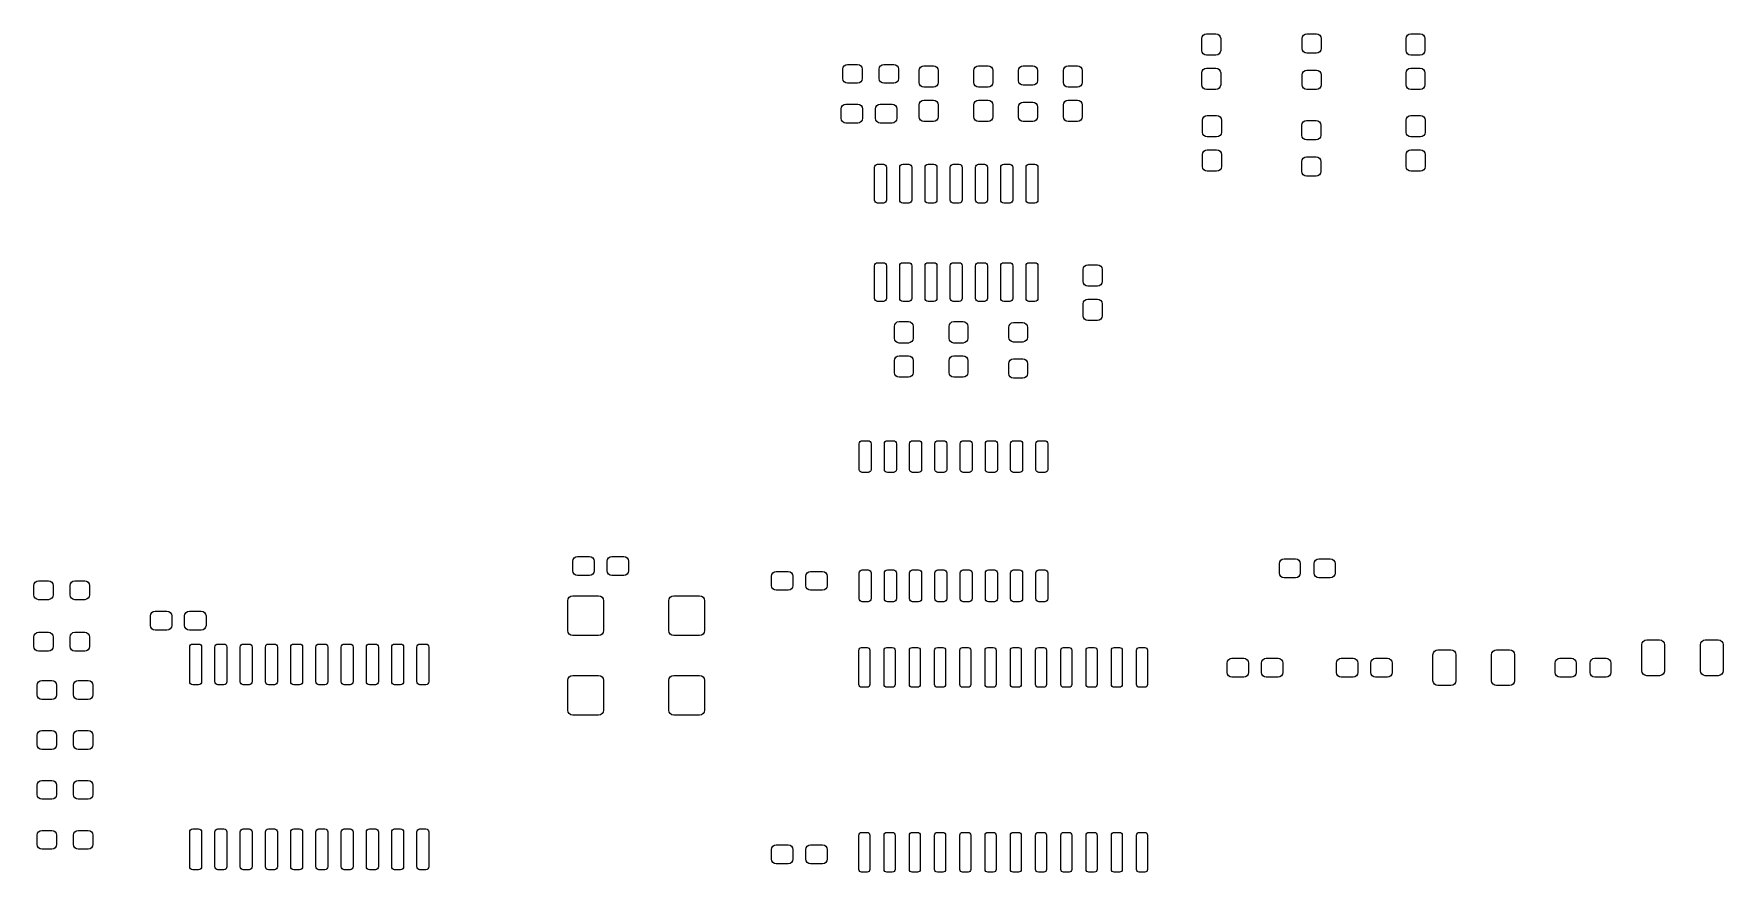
# Model space of a CAD drawing. Extents: x 72.7 to 157.7, y -157.7 to -115.5.
import ezdxf

# ---------------------------------------------------------------- set-up
doc = ezdxf.new("R2010")
doc.units = 0
doc.layers.add('BLACK', color=7, linetype='CONTINUOUS')

msp = doc.modelspace()

# ---------------------------------------------------------------- linework, layer by layer
at = {"layer": 'BLACK', "linetype": 'CONTINUOUS'}
for p, q in [((131.507679, -115.634113), (131.559162, -115.557062)), ((131.559162, -115.557062), (131.636213, -115.505579)), ((131.636213, -115.505579), (131.7271, -115.4875)), ((131.7271, -115.4875), (132.2021, -115.4875)), ((132.2021, -115.4875), (132.292987, -115.505579)), ((132.292987, -115.505579), (132.370038, -115.557062)), ((132.370038, -115.557062), (132.421521, -115.634113)), ((136.557679, -115.634113), (136.609162, -115.557062)), ((136.609162, -115.557062), (136.686213, -115.505579)), ((136.686213, -115.505579), (136.7771, -115.4875)), ((136.7771, -115.4875), (137.2521, -115.4875)), ((137.2521, -115.4875), (137.342987, -115.505579)), ((137.342987, -115.505579), (137.420038, -115.557062)), ((137.420038, -115.557062), (137.471521, -115.634113)), ((141.782679, -115.634113), (141.834162, -115.557062)), ((141.834162, -115.557062), (141.911213, -115.505579)), ((141.911213, -115.505579), (142.0021, -115.4875)), ((142.0021, -115.4875), (142.4771, -115.4875)), ((142.4771, -115.4875), (142.567987, -115.505579)), ((142.567987, -115.505579), (142.645038, -115.557062)), ((142.645038, -115.557062), (142.696521, -115.634113)), ((131.4896, -115.725), (131.507679, -115.634113)), ((131.4896, -116.325), (131.4896, -115.725)), ((131.507679, -116.415887), (131.4896, -116.325)), ((131.559162, -116.492938), (131.507679, -116.415887)), ((132.421521, -116.415887), (132.370038, -116.492938)), ((132.421521, -115.634113), (132.4396, -115.725)), ((132.4396, -116.325), (132.421521, -116.415887)), ((132.4396, -115.725), (132.4396, -116.325)), ((136.5396, -115.725), (136.557679, -115.634113)), ((136.5396, -116.225), (136.5396, -115.725)), ((136.557679, -116.315887), (136.5396, -116.225)), ((136.609162, -116.392938), (136.557679, -116.315887)), ((136.686213, -116.444421), (136.609162, -116.392938)), ((137.420038, -116.392938), (137.342987, -116.444421)), ((137.471521, -116.315887), (137.420038, -116.392938)), ((137.471521, -115.634113), (137.4896, -115.725)), ((137.4896, -116.225), (137.471521, -116.315887)), ((137.4896, -115.725), (137.4896, -116.225)), ((141.7646, -115.725), (141.782679, -115.634113)), ((141.7646, -116.325), (141.7646, -115.725)), ((141.782679, -116.415887), (141.7646, -116.325)), ((141.834162, -116.492938), (141.782679, -116.415887)), ((142.696521, -116.415887), (142.645038, -116.492938)), ((142.696521, -115.634113), (142.7146, -115.725)), ((142.7146, -116.325), (142.696521, -116.415887)), ((142.7146, -115.725), (142.7146, -116.325)), ((113.4375, -117.2625), (113.455579, -117.171613)), ((113.4375, -117.7375), (113.4375, -117.2625)), ((113.455579, -117.171613), (113.507062, -117.094562)), ((113.507062, -117.094562), (113.584113, -117.043079)), ((113.584113, -117.043079), (113.675, -117.025)), ((113.675, -117.025), (114.175, -117.025)), ((114.175, -117.025), (114.265887, -117.043079)), ((114.265887, -117.043079), (114.342938, -117.094562)), ((114.342938, -117.094562), (114.394421, -117.171613)), ((114.394421, -117.171613), (114.4125, -117.2625)), ((114.4125, -117.2625), (114.4125, -117.7375)), ((115.2625, -117.2625), (115.280579, -117.171613)), ((115.2625, -117.7375), (115.2625, -117.2625)), ((115.280579, -117.171613), (115.332062, -117.094562)), ((115.332062, -117.094562), (115.409113, -117.043079)), ((115.409113, -117.043079), (115.5, -117.025)), ((115.5, -117.025), (116, -117.025)), ((116, -117.025), (116.090887, -117.043079)), ((116.090887, -117.043079), (116.167938, -117.094562)), ((116.167938, -117.094562), (116.219421, -117.171613)), ((116.219421, -117.171613), (116.2375, -117.2625)), ((116.2375, -117.2625), (116.2375, -117.7375)), ((117.275, -117.3375), (117.293079, -117.246613)), ((117.293079, -117.246613), (117.344562, -117.169562)), ((117.344562, -117.169562), (117.421613, -117.118079)), ((117.421613, -117.118079), (117.5125, -117.1)), ((117.5125, -117.1), (117.9875, -117.1)), ((117.9875, -117.1), (118.078387, -117.118079)), ((118.078387, -117.118079), (118.155438, -117.169562)), ((118.155438, -117.169562), (118.206921, -117.246613)), ((118.206921, -117.246613), (118.225, -117.3375)), ((120.025, -117.3375), (120.043079, -117.246613)), ((120.043079, -117.246613), (120.094562, -117.169562)), ((120.094562, -117.169562), (120.171613, -117.118079)), ((120.171613, -117.118079), (120.2625, -117.1)), ((120.2625, -117.1), (120.7375, -117.1)), ((120.7375, -117.1), (120.828387, -117.118079)), ((120.828387, -117.118079), (120.905438, -117.169562)), ((120.905438, -117.169562), (120.956921, -117.246613)), ((120.956921, -117.246613), (120.975, -117.3375)), ((122.275, -117.3375), (122.293079, -117.246613)), ((122.293079, -117.246613), (122.344562, -117.169562)), ((122.344562, -117.169562), (122.421613, -117.118079)), ((122.421613, -117.118079), (122.5125, -117.1)), ((122.5125, -117.1), (122.9875, -117.1)), ((122.9875, -117.1), (123.078387, -117.118079)), ((123.078387, -117.118079), (123.155438, -117.169562)), ((123.155438, -117.169562), (123.206921, -117.246613)), ((123.206921, -117.246613), (123.225, -117.3375)), ((124.525, -117.3375), (124.543079, -117.246613)), ((124.543079, -117.246613), (124.594562, -117.169562)), ((124.594562, -117.169562), (124.671613, -117.118079)), ((124.671613, -117.118079), (124.7625, -117.1)), ((124.7625, -117.1), (125.2375, -117.1)), ((125.2375, -117.1), (125.328387, -117.118079)), ((125.328387, -117.118079), (125.405438, -117.169562)), ((125.405438, -117.169562), (125.456921, -117.246613)), ((125.456921, -117.246613), (125.475, -117.3375)), ((131.636213, -116.544421), (131.559162, -116.492938)), ((131.559162, -117.282062), (131.636213, -117.230579)), ((131.7271, -116.5625), (131.636213, -116.544421)), ((131.636213, -117.230579), (131.7271, -117.2125)), ((132.2021, -116.5625), (131.7271, -116.5625)), ((131.7271, -117.2125), (132.2021, -117.2125)), ((132.292987, -116.544421), (132.2021, -116.5625)), ((132.2021, -117.2125), (132.292987, -117.230579)), ((132.370038, -116.492938), (132.292987, -116.544421)), ((132.292987, -117.230579), (132.370038, -117.282062)), ((136.7771, -116.4625), (136.686213, -116.444421)), ((137.2521, -116.4625), (136.7771, -116.4625)), ((137.342987, -116.444421), (137.2521, -116.4625)), ((141.911213, -116.544421), (141.834162, -116.492938)), ((141.834162, -117.282062), (141.911213, -117.230579)), ((142.0021, -116.5625), (141.911213, -116.544421)), ((141.911213, -117.230579), (142.0021, -117.2125)), ((142.4771, -116.5625), (142.0021, -116.5625)), ((142.0021, -117.2125), (142.4771, -117.2125)), ((142.567987, -116.544421), (142.4771, -116.5625)), ((142.4771, -117.2125), (142.567987, -117.230579)), ((142.645038, -116.492938), (142.567987, -116.544421)), ((142.567987, -117.230579), (142.645038, -117.282062)), ((113.455579, -117.828387), (113.4375, -117.7375)), ((113.507062, -117.905438), (113.455579, -117.828387)), ((113.584113, -117.956921), (113.507062, -117.905438)), ((113.675, -117.975), (113.584113, -117.956921)), ((114.175, -117.975), (113.675, -117.975)), ((114.265887, -117.956921), (114.175, -117.975)), ((114.342938, -117.905438), (114.265887, -117.956921)), ((114.394421, -117.828387), (114.342938, -117.905438)), ((114.4125, -117.7375), (114.394421, -117.828387)), ((115.280579, -117.828387), (115.2625, -117.7375)), ((115.332062, -117.905438), (115.280579, -117.828387)), ((115.409113, -117.956921), (115.332062, -117.905438)), ((115.5, -117.975), (115.409113, -117.956921)), ((116, -117.975), (115.5, -117.975)), ((116.090887, -117.956921), (116, -117.975)), ((116.167938, -117.905438), (116.090887, -117.956921)), ((116.219421, -117.828387), (116.167938, -117.905438)), ((116.2375, -117.7375), (116.219421, -117.828387)), ((117.275, -117.9375), (117.275, -117.3375)), ((117.293079, -118.028387), (117.275, -117.9375)), ((117.344562, -118.105438), (117.293079, -118.028387)), ((117.421613, -118.156921), (117.344562, -118.105438)), ((118.155438, -118.105438), (118.078387, -118.156921)), ((118.206921, -118.028387), (118.155438, -118.105438)), ((118.225, -117.9375), (118.206921, -118.028387)), ((118.225, -117.3375), (118.225, -117.9375)), ((120.025, -117.9375), (120.025, -117.3375)), ((120.043079, -118.028387), (120.025, -117.9375)), ((120.094562, -118.105438), (120.043079, -118.028387)), ((120.171613, -118.156921), (120.094562, -118.105438)), ((120.905438, -118.105438), (120.828387, -118.156921)), ((120.956921, -118.028387), (120.905438, -118.105438)), ((120.975, -117.9375), (120.956921, -118.028387)), ((120.975, -117.3375), (120.975, -117.9375)), ((122.275, -117.8375), (122.275, -117.3375)), ((122.293079, -117.928387), (122.275, -117.8375)), ((122.344562, -118.005438), (122.293079, -117.928387)), ((122.421613, -118.056921), (122.344562, -118.005438)), ((122.5125, -118.075), (122.421613, -118.056921)), ((122.9875, -118.075), (122.5125, -118.075)), ((123.078387, -118.056921), (122.9875, -118.075)), ((123.155438, -118.005438), (123.078387, -118.056921)), ((123.206921, -117.928387), (123.155438, -118.005438)), ((123.225, -117.8375), (123.206921, -117.928387)), ((123.225, -117.3375), (123.225, -117.8375)), ((124.525, -117.9375), (124.525, -117.3375)), ((124.543079, -118.028387), (124.525, -117.9375)), ((124.594562, -118.105438), (124.543079, -118.028387)), ((124.671613, -118.156921), (124.594562, -118.105438)), ((125.405438, -118.105438), (125.328387, -118.156921)), ((125.456921, -118.028387), (125.405438, -118.105438)), ((125.475, -117.9375), (125.456921, -118.028387)), ((125.475, -117.3375), (125.475, -117.9375)), ((131.4896, -117.45), (131.507679, -117.359113)), ((131.4896, -118.05), (131.4896, -117.45)), ((131.507679, -118.140887), (131.4896, -118.05)), ((131.507679, -117.359113), (131.559162, -117.282062)), ((132.370038, -117.282062), (132.421521, -117.359113)), ((132.421521, -117.359113), (132.4396, -117.45)), ((132.4396, -118.05), (132.421521, -118.140887)), ((132.4396, -117.45), (132.4396, -118.05)), ((136.5396, -117.55), (136.557679, -117.459113)), ((136.5396, -118.05), (136.5396, -117.55)), ((136.557679, -118.140887), (136.5396, -118.05)), ((136.557679, -117.459113), (136.609162, -117.382062)), ((136.609162, -117.382062), (136.686213, -117.330579)), ((136.686213, -117.330579), (136.7771, -117.3125)), ((136.7771, -117.3125), (137.2521, -117.3125)), ((137.2521, -117.3125), (137.342987, -117.330579)), ((137.342987, -117.330579), (137.420038, -117.382062)), ((137.420038, -117.382062), (137.471521, -117.459113)), ((137.471521, -117.459113), (137.4896, -117.55)), ((137.4896, -118.05), (137.471521, -118.140887)), ((137.4896, -117.55), (137.4896, -118.05)), ((141.7646, -117.45), (141.782679, -117.359113)), ((141.7646, -118.05), (141.7646, -117.45)), ((141.782679, -118.140887), (141.7646, -118.05)), ((141.782679, -117.359113), (141.834162, -117.282062)), ((142.645038, -117.282062), (142.696521, -117.359113)), ((142.696521, -117.359113), (142.7146, -117.45)), ((142.7146, -118.05), (142.696521, -118.140887)), ((142.7146, -117.45), (142.7146, -118.05)), ((117.275, -119.0625), (117.293079, -118.971613)), ((117.293079, -118.971613), (117.344562, -118.894562)), ((117.344562, -118.894562), (117.421613, -118.843079)), ((117.5125, -118.175), (117.421613, -118.156921)), ((117.421613, -118.843079), (117.5125, -118.825)), ((117.9875, -118.175), (117.5125, -118.175)), ((117.5125, -118.825), (117.9875, -118.825)), ((118.078387, -118.156921), (117.9875, -118.175)), ((117.9875, -118.825), (118.078387, -118.843079)), ((118.078387, -118.843079), (118.155438, -118.894562)), ((118.155438, -118.894562), (118.206921, -118.971613)), ((118.206921, -118.971613), (118.225, -119.0625)), ((120.025, -119.0625), (120.043079, -118.971613)), ((120.043079, -118.971613), (120.094562, -118.894562)), ((120.094562, -118.894562), (120.171613, -118.843079)), ((120.2625, -118.175), (120.171613, -118.156921)), ((120.171613, -118.843079), (120.2625, -118.825)), ((120.7375, -118.175), (120.2625, -118.175)), ((120.2625, -118.825), (120.7375, -118.825)), ((120.828387, -118.156921), (120.7375, -118.175)), ((120.7375, -118.825), (120.828387, -118.843079)), ((120.828387, -118.843079), (120.905438, -118.894562)), ((120.905438, -118.894562), (120.956921, -118.971613)), ((120.956921, -118.971613), (120.975, -119.0625)), ((122.344562, -118.994562), (122.421613, -118.943079)), ((122.421613, -118.943079), (122.5125, -118.925)), ((122.5125, -118.925), (122.9875, -118.925)), ((122.9875, -118.925), (123.078387, -118.943079)), ((123.078387, -118.943079), (123.155438, -118.994562)), ((124.525, -119.0625), (124.543079, -118.971613)), ((124.543079, -118.971613), (124.594562, -118.894562)), ((124.594562, -118.894562), (124.671613, -118.843079)), ((124.7625, -118.175), (124.671613, -118.156921)), ((124.671613, -118.843079), (124.7625, -118.825)), ((125.2375, -118.175), (124.7625, -118.175)), ((124.7625, -118.825), (125.2375, -118.825)), ((125.328387, -118.156921), (125.2375, -118.175)), ((125.2375, -118.825), (125.328387, -118.843079)), ((125.328387, -118.843079), (125.405438, -118.894562)), ((125.405438, -118.894562), (125.456921, -118.971613)), ((125.456921, -118.971613), (125.475, -119.0625)), ((131.559162, -118.217938), (131.507679, -118.140887)), ((131.636213, -118.269421), (131.559162, -118.217938)), ((131.7271, -118.2875), (131.636213, -118.269421)), ((132.2021, -118.2875), (131.7271, -118.2875)), ((132.292987, -118.269421), (132.2021, -118.2875)), ((132.370038, -118.217938), (132.292987, -118.269421)), ((132.421521, -118.140887), (132.370038, -118.217938)), ((136.609162, -118.217938), (136.557679, -118.140887)), ((136.686213, -118.269421), (136.609162, -118.217938)), ((136.7771, -118.2875), (136.686213, -118.269421)), ((137.2521, -118.2875), (136.7771, -118.2875)), ((137.342987, -118.269421), (137.2521, -118.2875)), ((137.420038, -118.217938), (137.342987, -118.269421)), ((137.471521, -118.140887), (137.420038, -118.217938)), ((141.834162, -118.217938), (141.782679, -118.140887)), ((141.911213, -118.269421), (141.834162, -118.217938)), ((142.0021, -118.2875), (141.911213, -118.269421)), ((142.4771, -118.2875), (142.0021, -118.2875)), ((142.567987, -118.269421), (142.4771, -118.2875)), ((142.645038, -118.217938), (142.567987, -118.269421)), ((142.696521, -118.140887), (142.645038, -118.217938)), ((113.35, -119.2625), (113.368079, -119.171613)), ((113.35, -119.7375), (113.35, -119.2625)), ((113.368079, -119.828387), (113.35, -119.7375)), ((113.368079, -119.171613), (113.419562, -119.094562)), ((113.419562, -119.094562), (113.496613, -119.043079)), ((113.496613, -119.043079), (113.5875, -119.025)), ((113.5875, -119.025), (114.1875, -119.025)), ((114.1875, -119.025), (114.278387, -119.043079)), ((114.278387, -119.043079), (114.355438, -119.094562)), ((114.355438, -119.094562), (114.406921, -119.171613)), ((114.406921, -119.171613), (114.425, -119.2625)), ((114.425, -119.7375), (114.406921, -119.828387)), ((114.425, -119.2625), (114.425, -119.7375)), ((115.075, -119.2625), (115.093079, -119.171613)), ((115.075, -119.7375), (115.075, -119.2625)), ((115.093079, -119.828387), (115.075, -119.7375)), ((115.093079, -119.171613), (115.144562, -119.094562)), ((115.144562, -119.094562), (115.221613, -119.043079)), ((115.221613, -119.043079), (115.3125, -119.025)), ((115.3125, -119.025), (115.9125, -119.025)), ((115.9125, -119.025), (116.003387, -119.043079)), ((116.003387, -119.043079), (116.080438, -119.094562)), ((116.080438, -119.094562), (116.131921, -119.171613)), ((116.131921, -119.171613), (116.15, -119.2625)), ((116.15, -119.7375), (116.131921, -119.828387)), ((116.15, -119.2625), (116.15, -119.7375)), ((117.275, -119.6625), (117.275, -119.0625)), ((117.293079, -119.753387), (117.275, -119.6625)), ((117.344562, -119.830438), (117.293079, -119.753387)), ((118.206921, -119.753387), (118.155438, -119.830438)), ((118.225, -119.6625), (118.206921, -119.753387)), ((118.225, -119.0625), (118.225, -119.6625)), ((120.025, -119.6625), (120.025, -119.0625)), ((120.043079, -119.753387), (120.025, -119.6625)), ((120.094562, -119.830438), (120.043079, -119.753387)), ((120.956921, -119.753387), (120.905438, -119.830438)), ((120.975, -119.6625), (120.956921, -119.753387)), ((120.975, -119.0625), (120.975, -119.6625)), ((122.275, -119.1625), (122.293079, -119.071613)), ((122.275, -119.6625), (122.275, -119.1625)), ((122.293079, -119.753387), (122.275, -119.6625)), ((122.293079, -119.071613), (122.344562, -118.994562)), ((122.344562, -119.830438), (122.293079, -119.753387)), ((123.155438, -118.994562), (123.206921, -119.071613)), ((123.206921, -119.753387), (123.155438, -119.830438)), ((123.206921, -119.071613), (123.225, -119.1625)), ((123.225, -119.6625), (123.206921, -119.753387)), ((123.225, -119.1625), (123.225, -119.6625)), ((124.525, -119.6625), (124.525, -119.0625)), ((124.543079, -119.753387), (124.525, -119.6625)), ((124.594562, -119.830438), (124.543079, -119.753387)), ((125.456921, -119.753387), (125.405438, -119.830438)), ((125.475, -119.6625), (125.456921, -119.753387)), ((125.475, -119.0625), (125.475, -119.6625)), ((131.525, -119.8375), (131.543079, -119.746613)), ((131.543079, -119.746613), (131.594562, -119.669562)), ((131.594562, -119.669562), (131.671613, -119.618079)), ((131.671613, -119.618079), (131.7625, -119.6)), ((131.7625, -119.6), (132.2375, -119.6)), ((132.2375, -119.6), (132.328387, -119.618079)), ((132.328387, -119.618079), (132.405438, -119.669562)), ((132.405438, -119.669562), (132.456921, -119.746613)), ((132.456921, -119.746613), (132.475, -119.8375)), ((141.775, -119.8375), (141.793079, -119.746613)), ((141.793079, -119.746613), (141.844562, -119.669562)), ((141.844562, -119.669562), (141.921613, -119.618079)), ((141.921613, -119.618079), (142.0125, -119.6)), ((142.0125, -119.6), (142.4875, -119.6)), ((142.4875, -119.6), (142.578387, -119.618079)), ((142.578387, -119.618079), (142.655438, -119.669562)), ((142.655438, -119.669562), (142.706921, -119.746613)), ((142.706921, -119.746613), (142.725, -119.8375)), ((113.419562, -119.905438), (113.368079, -119.828387)), ((113.496613, -119.956921), (113.419562, -119.905438)), ((113.5875, -119.975), (113.496613, -119.956921)), ((114.1875, -119.975), (113.5875, -119.975)), ((114.278387, -119.956921), (114.1875, -119.975)), ((114.355438, -119.905438), (114.278387, -119.956921)), ((114.406921, -119.828387), (114.355438, -119.905438)), ((115.144562, -119.905438), (115.093079, -119.828387)), ((115.221613, -119.956921), (115.144562, -119.905438)), ((115.3125, -119.975), (115.221613, -119.956921)), ((115.9125, -119.975), (115.3125, -119.975)), ((116.003387, -119.956921), (115.9125, -119.975)), ((116.080438, -119.905438), (116.003387, -119.956921)), ((116.131921, -119.828387), (116.080438, -119.905438)), ((117.421613, -119.881921), (117.344562, -119.830438)), ((117.5125, -119.9), (117.421613, -119.881921)), ((117.9875, -119.9), (117.5125, -119.9)), ((118.078387, -119.881921), (117.9875, -119.9)), ((118.155438, -119.830438), (118.078387, -119.881921)), ((120.171613, -119.881921), (120.094562, -119.830438)), ((120.2625, -119.9), (120.171613, -119.881921)), ((120.7375, -119.9), (120.2625, -119.9)), ((120.828387, -119.881921), (120.7375, -119.9)), ((120.905438, -119.830438), (120.828387, -119.881921)), ((122.421613, -119.881921), (122.344562, -119.830438)), ((122.5125, -119.9), (122.421613, -119.881921)), ((122.9875, -119.9), (122.5125, -119.9)), ((123.078387, -119.881921), (122.9875, -119.9)), ((123.155438, -119.830438), (123.078387, -119.881921)), ((124.671613, -119.881921), (124.594562, -119.830438)), ((124.7625, -119.9), (124.671613, -119.881921)), ((125.2375, -119.9), (124.7625, -119.9)), ((125.328387, -119.881921), (125.2375, -119.9)), ((125.405438, -119.830438), (125.328387, -119.881921)), ((131.525, -120.4375), (131.525, -119.8375)), ((131.543079, -120.528387), (131.525, -120.4375)), ((131.594562, -120.605438), (131.543079, -120.528387)), ((131.671613, -120.656921), (131.594562, -120.605438)), ((131.7625, -120.675), (131.671613, -120.656921)), ((132.328387, -120.656921), (132.2375, -120.675)), ((132.405438, -120.605438), (132.328387, -120.656921)), ((132.456921, -120.528387), (132.405438, -120.605438)), ((132.475, -120.4375), (132.456921, -120.528387)), ((132.475, -119.8375), (132.475, -120.4375)), ((136.525, -120.0875), (136.543079, -119.996613)), ((136.525, -120.5875), (136.525, -120.0875)), ((136.543079, -120.678387), (136.525, -120.5875)), ((136.543079, -119.996613), (136.594562, -119.919562)), ((136.594562, -119.919562), (136.671613, -119.868079)), ((136.671613, -119.868079), (136.7625, -119.85)), ((136.7625, -119.85), (137.2375, -119.85)), ((137.2375, -119.85), (137.328387, -119.868079)), ((137.328387, -119.868079), (137.405438, -119.919562)), ((137.405438, -119.919562), (137.456921, -119.996613)), ((137.456921, -119.996613), (137.475, -120.0875)), ((137.475, -120.5875), (137.456921, -120.678387)), ((137.475, -120.0875), (137.475, -120.5875)), ((141.775, -120.4375), (141.775, -119.8375)), ((141.793079, -120.528387), (141.775, -120.4375)), ((141.844562, -120.605438), (141.793079, -120.528387)), ((141.921613, -120.656921), (141.844562, -120.605438)), ((142.0125, -120.675), (141.921613, -120.656921)), ((142.578387, -120.656921), (142.4875, -120.675)), ((142.655438, -120.605438), (142.578387, -120.656921)), ((142.706921, -120.528387), (142.655438, -120.605438)), ((142.725, -120.4375), (142.706921, -120.528387)), ((142.725, -119.8375), (142.725, -120.4375)), ((131.525, -121.5625), (131.543079, -121.471613)), ((131.543079, -121.471613), (131.594562, -121.394562)), ((131.594562, -121.394562), (131.671613, -121.343079)), ((131.671613, -121.343079), (131.7625, -121.325)), ((132.2375, -120.675), (131.7625, -120.675)), ((131.7625, -121.325), (132.2375, -121.325)), ((132.2375, -121.325), (132.328387, -121.343079)), ((132.328387, -121.343079), (132.405438, -121.394562)), ((132.405438, -121.394562), (132.456921, -121.471613)), ((132.456921, -121.471613), (132.475, -121.5625)), ((136.594562, -120.755438), (136.543079, -120.678387)), ((136.671613, -120.806921), (136.594562, -120.755438)), ((136.7625, -120.825), (136.671613, -120.806921)), ((137.2375, -120.825), (136.7625, -120.825)), ((137.328387, -120.806921), (137.2375, -120.825)), ((137.405438, -120.755438), (137.328387, -120.806921)), ((137.456921, -120.678387), (137.405438, -120.755438)), ((141.775, -121.5625), (141.793079, -121.471613)), ((141.793079, -121.471613), (141.844562, -121.394562)), ((141.844562, -121.394562), (141.921613, -121.343079)), ((141.921613, -121.343079), (142.0125, -121.325)), ((142.4875, -120.675), (142.0125, -120.675)), ((142.0125, -121.325), (142.4875, -121.325)), ((142.4875, -121.325), (142.578387, -121.343079)), ((142.578387, -121.343079), (142.655438, -121.394562)), ((142.655438, -121.394562), (142.706921, -121.471613)), ((142.706921, -121.471613), (142.725, -121.5625)), ((115.0275, -122.2), (115.038918, -122.142597)), ((115.0275, -123.85), (115.0275, -122.2)), ((115.038918, -122.142597), (115.071434, -122.093934)), ((115.071434, -122.093934), (115.120097, -122.061418)), ((115.120097, -122.061418), (115.1775, -122.05)), ((115.1775, -122.05), (115.4775, -122.05)), ((115.4775, -122.05), (115.534903, -122.061418)), ((115.534903, -122.061418), (115.583566, -122.093934)), ((115.583566, -122.093934), (115.616082, -122.142597)), ((115.616082, -122.142597), (115.6275, -122.2)), ((115.6275, -122.2), (115.6275, -123.85)), ((116.2975, -122.2), (116.308918, -122.142597)), ((116.2975, -123.85), (116.2975, -122.2)), ((116.308918, -122.142597), (116.341434, -122.093934)), ((116.341434, -122.093934), (116.390097, -122.061418)), ((116.390097, -122.061418), (116.4475, -122.05)), ((116.4475, -122.05), (116.7475, -122.05)), ((116.7475, -122.05), (116.804903, -122.061418)), ((116.804903, -122.061418), (116.853566, -122.093934)), ((116.853566, -122.093934), (116.886082, -122.142597)), ((116.886082, -122.142597), (116.8975, -122.2)), ((116.8975, -122.2), (116.8975, -123.85)), ((117.5675, -122.2), (117.578918, -122.142597)), ((117.5675, -123.85), (117.5675, -122.2)), ((117.578918, -122.142597), (117.611434, -122.093934)), ((117.611434, -122.093934), (117.660097, -122.061418)), ((117.660097, -122.061418), (117.7175, -122.05)), ((117.7175, -122.05), (118.0175, -122.05)), ((118.0175, -122.05), (118.074903, -122.061418)), ((118.074903, -122.061418), (118.123566, -122.093934)), ((118.123566, -122.093934), (118.156082, -122.142597)), ((118.156082, -122.142597), (118.1675, -122.2)), ((118.1675, -122.2), (118.1675, -123.85)), ((118.8375, -122.2), (118.848918, -122.142597)), ((118.8375, -123.85), (118.8375, -122.2)), ((118.848918, -122.142597), (118.881434, -122.093934)), ((118.881434, -122.093934), (118.930097, -122.061418)), ((118.930097, -122.061418), (118.9875, -122.05)), ((118.9875, -122.05), (119.2875, -122.05)), ((119.2875, -122.05), (119.344903, -122.061418)), ((119.344903, -122.061418), (119.393566, -122.093934)), ((119.393566, -122.093934), (119.426082, -122.142597)), ((119.426082, -122.142597), (119.4375, -122.2)), ((119.4375, -122.2), (119.4375, -123.85)), ((120.1075, -122.2), (120.118918, -122.142597)), ((120.1075, -123.85), (120.1075, -122.2)), ((120.118918, -122.142597), (120.151434, -122.093934)), ((120.151434, -122.093934), (120.200097, -122.061418)), ((120.200097, -122.061418), (120.2575, -122.05)), ((120.2575, -122.05), (120.5575, -122.05)), ((120.5575, -122.05), (120.614903, -122.061418)), ((120.614903, -122.061418), (120.663566, -122.093934)), ((120.663566, -122.093934), (120.696082, -122.142597)), ((120.696082, -122.142597), (120.7075, -122.2)), ((120.7075, -122.2), (120.7075, -123.85)), ((121.3775, -122.2), (121.388918, -122.142597)), ((121.3775, -123.85), (121.3775, -122.2)), ((121.388918, -122.142597), (121.421434, -122.093934)), ((121.421434, -122.093934), (121.470097, -122.061418)), ((121.470097, -122.061418), (121.5275, -122.05)), ((121.5275, -122.05), (121.8275, -122.05)), ((121.8275, -122.05), (121.884903, -122.061418)), ((121.884903, -122.061418), (121.933566, -122.093934)), ((121.933566, -122.093934), (121.966082, -122.142597)), ((121.966082, -122.142597), (121.9775, -122.2)), ((121.9775, -122.2), (121.9775, -123.85)), ((122.6475, -122.2), (122.658918, -122.142597)), ((122.6475, -123.85), (122.6475, -122.2)), ((122.658918, -122.142597), (122.691434, -122.093934)), ((122.691434, -122.093934), (122.740097, -122.061418)), ((122.740097, -122.061418), (122.7975, -122.05)), ((122.7975, -122.05), (123.0975, -122.05)), ((123.0975, -122.05), (123.154903, -122.061418)), ((123.154903, -122.061418), (123.203566, -122.093934)), ((123.203566, -122.093934), (123.236082, -122.142597)), ((123.236082, -122.142597), (123.2475, -122.2)), ((123.2475, -122.2), (123.2475, -123.85)), ((131.525, -122.1625), (131.525, -121.5625)), ((131.543079, -122.253387), (131.525, -122.1625)), ((131.594562, -122.330438), (131.543079, -122.253387)), ((131.671613, -122.381921), (131.594562, -122.330438)), ((132.405438, -122.330438), (132.328387, -122.381921)), ((132.456921, -122.253387), (132.405438, -122.330438)), ((132.475, -122.1625), (132.456921, -122.253387)), ((132.475, -121.5625), (132.475, -122.1625)), ((136.525, -121.9125), (136.543079, -121.821613)), ((136.525, -122.4125), (136.525, -121.9125)), ((136.543079, -121.821613), (136.594562, -121.744562)), ((136.594562, -121.744562), (136.671613, -121.693079)), ((136.671613, -121.693079), (136.7625, -121.675)), ((136.7625, -121.675), (137.2375, -121.675)), ((137.2375, -121.675), (137.328387, -121.693079)), ((137.328387, -121.693079), (137.405438, -121.744562)), ((137.405438, -121.744562), (137.456921, -121.821613)), ((137.456921, -121.821613), (137.475, -121.9125)), ((137.475, -121.9125), (137.475, -122.4125)), ((141.775, -122.1625), (141.775, -121.5625)), ((141.793079, -122.253387), (141.775, -122.1625)), ((141.844562, -122.330438), (141.793079, -122.253387)), ((141.921613, -122.381921), (141.844562, -122.330438)), ((142.655438, -122.330438), (142.578387, -122.381921)), ((142.706921, -122.253387), (142.655438, -122.330438)), ((142.725, -122.1625), (142.706921, -122.253387)), ((142.725, -121.5625), (142.725, -122.1625)), ((131.7625, -122.4), (131.671613, -122.381921)), ((132.2375, -122.4), (131.7625, -122.4)), ((132.328387, -122.381921), (132.2375, -122.4)), ((136.543079, -122.503387), (136.525, -122.4125)), ((136.594562, -122.580438), (136.543079, -122.503387)), ((136.671613, -122.631921), (136.594562, -122.580438)), ((136.7625, -122.65), (136.671613, -122.631921)), ((137.2375, -122.65), (136.7625, -122.65)), ((137.328387, -122.631921), (137.2375, -122.65)), ((137.405438, -122.580438), (137.328387, -122.631921)), ((137.456921, -122.503387), (137.405438, -122.580438)), ((137.475, -122.4125), (137.456921, -122.503387)), ((142.0125, -122.4), (141.921613, -122.381921)), ((142.4875, -122.4), (142.0125, -122.4)), ((142.578387, -122.381921), (142.4875, -122.4)), ((115.038918, -123.907403), (115.0275, -123.85)), ((115.071434, -123.956066), (115.038918, -123.907403)), ((115.120097, -123.988582), (115.071434, -123.956066)), ((115.1775, -124), (115.120097, -123.988582)), ((115.4775, -124), (115.1775, -124)), ((115.534903, -123.988582), (115.4775, -124)), ((115.583566, -123.956066), (115.534903, -123.988582)), ((115.616082, -123.907403), (115.583566, -123.956066)), ((115.6275, -123.85), (115.616082, -123.907403)), ((116.308918, -123.907403), (116.2975, -123.85)), ((116.341434, -123.956066), (116.308918, -123.907403)), ((116.390097, -123.988582), (116.341434, -123.956066)), ((116.4475, -124), (116.390097, -123.988582)), ((116.7475, -124), (116.4475, -124)), ((116.804903, -123.988582), (116.7475, -124)), ((116.853566, -123.956066), (116.804903, -123.988582)), ((116.886082, -123.907403), (116.853566, -123.956066)), ((116.8975, -123.85), (116.886082, -123.907403)), ((117.578918, -123.907403), (117.5675, -123.85)), ((117.611434, -123.956066), (117.578918, -123.907403)), ((117.660097, -123.988582), (117.611434, -123.956066)), ((117.7175, -124), (117.660097, -123.988582)), ((118.0175, -124), (117.7175, -124)), ((118.074903, -123.988582), (118.0175, -124)), ((118.123566, -123.956066), (118.074903, -123.988582)), ((118.156082, -123.907403), (118.123566, -123.956066)), ((118.1675, -123.85), (118.156082, -123.907403)), ((118.848918, -123.907403), (118.8375, -123.85)), ((118.881434, -123.956066), (118.848918, -123.907403)), ((118.930097, -123.988582), (118.881434, -123.956066)), ((118.9875, -124), (118.930097, -123.988582)), ((119.2875, -124), (118.9875, -124)), ((119.344903, -123.988582), (119.2875, -124)), ((119.393566, -123.956066), (119.344903, -123.988582)), ((119.426082, -123.907403), (119.393566, -123.956066)), ((119.4375, -123.85), (119.426082, -123.907403)), ((120.118918, -123.907403), (120.1075, -123.85)), ((120.151434, -123.956066), (120.118918, -123.907403)), ((120.200097, -123.988582), (120.151434, -123.956066)), ((120.2575, -124), (120.200097, -123.988582)), ((120.5575, -124), (120.2575, -124)), ((120.614903, -123.988582), (120.5575, -124)), ((120.663566, -123.956066), (120.614903, -123.988582)), ((120.696082, -123.907403), (120.663566, -123.956066)), ((120.7075, -123.85), (120.696082, -123.907403)), ((121.388918, -123.907403), (121.3775, -123.85)), ((121.421434, -123.956066), (121.388918, -123.907403)), ((121.470097, -123.988582), (121.421434, -123.956066)), ((121.5275, -124), (121.470097, -123.988582)), ((121.8275, -124), (121.5275, -124)), ((121.884903, -123.988582), (121.8275, -124)), ((121.933566, -123.956066), (121.884903, -123.988582)), ((121.966082, -123.907403), (121.933566, -123.956066)), ((121.9775, -123.85), (121.966082, -123.907403)), ((122.658918, -123.907403), (122.6475, -123.85)), ((122.691434, -123.956066), (122.658918, -123.907403)), ((122.740097, -123.988582), (122.691434, -123.956066)), ((122.7975, -124), (122.740097, -123.988582)), ((123.0975, -124), (122.7975, -124)), ((123.154903, -123.988582), (123.0975, -124)), ((123.203566, -123.956066), (123.154903, -123.988582)), ((123.236082, -123.907403), (123.203566, -123.956066)), ((123.2475, -123.85), (123.236082, -123.907403)), ((115.0275, -127.15), (115.038918, -127.092597)), ((115.0275, -128.8), (115.0275, -127.15)), ((115.038918, -127.092597), (115.071434, -127.043934)), ((115.071434, -127.043934), (115.120097, -127.011418)), ((115.120097, -127.011418), (115.1775, -127)), ((115.1775, -127), (115.4775, -127)), ((115.4775, -127), (115.534903, -127.011418)), ((115.534903, -127.011418), (115.583566, -127.043934)), ((115.583566, -127.043934), (115.616082, -127.092597)), ((115.616082, -127.092597), (115.6275, -127.15)), ((115.6275, -127.15), (115.6275, -128.8)), ((116.2975, -127.15), (116.308918, -127.092597)), ((116.2975, -128.8), (116.2975, -127.15)), ((116.308918, -127.092597), (116.341434, -127.043934)), ((116.341434, -127.043934), (116.390097, -127.011418)), ((116.390097, -127.011418), (116.4475, -127)), ((116.4475, -127), (116.7475, -127)), ((116.7475, -127), (116.804903, -127.011418)), ((116.804903, -127.011418), (116.853566, -127.043934)), ((116.853566, -127.043934), (116.886082, -127.092597)), ((116.886082, -127.092597), (116.8975, -127.15)), ((116.8975, -127.15), (116.8975, -128.8)), ((117.5675, -127.15), (117.578918, -127.092597)), ((117.5675, -128.8), (117.5675, -127.15)), ((117.578918, -127.092597), (117.611434, -127.043934)), ((117.611434, -127.043934), (117.660097, -127.011418)), ((117.660097, -127.011418), (117.7175, -127)), ((117.7175, -127), (118.0175, -127)), ((118.0175, -127), (118.074903, -127.011418)), ((118.074903, -127.011418), (118.123566, -127.043934)), ((118.123566, -127.043934), (118.156082, -127.092597)), ((118.156082, -127.092597), (118.1675, -127.15)), ((118.1675, -127.15), (118.1675, -128.8)), ((118.8375, -127.15), (118.848918, -127.092597)), ((118.8375, -128.8), (118.8375, -127.15)), ((118.848918, -127.092597), (118.881434, -127.043934)), ((118.881434, -127.043934), (118.930097, -127.011418)), ((118.930097, -127.011418), (118.9875, -127)), ((118.9875, -127), (119.2875, -127)), ((119.2875, -127), (119.344903, -127.011418)), ((119.344903, -127.011418), (119.393566, -127.043934)), ((119.393566, -127.043934), (119.426082, -127.092597)), ((119.426082, -127.092597), (119.4375, -127.15)), ((119.4375, -127.15), (119.4375, -128.8)), ((120.1075, -127.15), (120.118918, -127.092597)), ((120.1075, -128.8), (120.1075, -127.15)), ((120.118918, -127.092597), (120.151434, -127.043934)), ((120.151434, -127.043934), (120.200097, -127.011418)), ((120.200097, -127.011418), (120.2575, -127)), ((120.2575, -127), (120.5575, -127)), ((120.5575, -127), (120.614903, -127.011418)), ((120.614903, -127.011418), (120.663566, -127.043934)), ((120.663566, -127.043934), (120.696082, -127.092597)), ((120.696082, -127.092597), (120.7075, -127.15)), ((120.7075, -127.15), (120.7075, -128.8)), ((121.3775, -127.15), (121.388918, -127.092597)), ((121.3775, -128.8), (121.3775, -127.15)), ((121.388918, -127.092597), (121.421434, -127.043934)), ((121.421434, -127.043934), (121.470097, -127.011418)), ((121.470097, -127.011418), (121.5275, -127)), ((121.5275, -127), (121.8275, -127)), ((121.8275, -127), (121.884903, -127.011418)), ((121.884903, -127.011418), (121.933566, -127.043934)), ((121.933566, -127.043934), (121.966082, -127.092597)), ((121.966082, -127.092597), (121.9775, -127.15)), ((121.9775, -127.15), (121.9775, -128.8)), ((122.6475, -127.15), (122.658918, -127.092597)), ((122.6475, -128.8), (122.6475, -127.15)), ((122.658918, -127.092597), (122.691434, -127.043934)), ((122.691434, -127.043934), (122.740097, -127.011418)), ((122.740097, -127.011418), (122.7975, -127)), ((122.7975, -127), (123.0975, -127)), ((123.0975, -127), (123.154903, -127.011418)), ((123.154903, -127.011418), (123.203566, -127.043934)), ((123.203566, -127.043934), (123.236082, -127.092597)), ((123.236082, -127.092597), (123.2475, -127.15)), ((123.2475, -127.15), (123.2475, -128.8)), ((125.525, -127.3375), (125.543079, -127.246613)), ((125.525, -127.9375), (125.525, -127.3375)), ((125.543079, -127.246613), (125.594562, -127.169562)), ((125.594562, -127.169562), (125.671613, -127.118079)), ((125.671613, -127.118079), (125.7625, -127.1)), ((125.7625, -127.1), (126.2375, -127.1)), ((126.2375, -127.1), (126.328387, -127.118079)), ((126.328387, -127.118079), (126.405438, -127.169562)), ((126.405438, -127.169562), (126.456921, -127.246613)), ((126.456921, -127.246613), (126.475, -127.3375)), ((126.475, -127.3375), (126.475, -127.9375)), ((125.543079, -128.028387), (125.525, -127.9375)), ((125.594562, -128.105438), (125.543079, -128.028387)), ((125.671613, -128.156921), (125.594562, -128.105438)), ((125.7625, -128.175), (125.671613, -128.156921)), ((126.2375, -128.175), (125.7625, -128.175)), ((126.328387, -128.156921), (126.2375, -128.175)), ((126.405438, -128.105438), (126.328387, -128.156921)), ((126.456921, -128.028387), (126.405438, -128.105438)), ((126.475, -127.9375), (126.456921, -128.028387)), ((115.038918, -128.857403), (115.0275, -128.8)), ((115.071434, -128.906066), (115.038918, -128.857403)), ((115.120097, -128.938582), (115.071434, -128.906066)), ((115.1775, -128.95), (115.120097, -128.938582)), ((115.4775, -128.95), (115.1775, -128.95)), ((115.534903, -128.938582), (115.4775, -128.95)), ((115.583566, -128.906066), (115.534903, -128.938582)), ((115.616082, -128.857403), (115.583566, -128.906066)), ((115.6275, -128.8), (115.616082, -128.857403)), ((116.308918, -128.857403), (116.2975, -128.8)), ((116.341434, -128.906066), (116.308918, -128.857403)), ((116.390097, -128.938582), (116.341434, -128.906066)), ((116.4475, -128.95), (116.390097, -128.938582)), ((116.7475, -128.95), (116.4475, -128.95)), ((116.804903, -128.938582), (116.7475, -128.95)), ((116.853566, -128.906066), (116.804903, -128.938582)), ((116.886082, -128.857403), (116.853566, -128.906066)), ((116.8975, -128.8), (116.886082, -128.857403)), ((117.578918, -128.857403), (117.5675, -128.8)), ((117.611434, -128.906066), (117.578918, -128.857403)), ((117.660097, -128.938582), (117.611434, -128.906066)), ((117.7175, -128.95), (117.660097, -128.938582)), ((118.0175, -128.95), (117.7175, -128.95)), ((118.074903, -128.938582), (118.0175, -128.95)), ((118.123566, -128.906066), (118.074903, -128.938582)), ((118.156082, -128.857403), (118.123566, -128.906066)), ((118.1675, -128.8), (118.156082, -128.857403)), ((118.848918, -128.857403), (118.8375, -128.8)), ((118.881434, -128.906066), (118.848918, -128.857403)), ((118.930097, -128.938582), (118.881434, -128.906066)), ((118.9875, -128.95), (118.930097, -128.938582)), ((119.2875, -128.95), (118.9875, -128.95)), ((119.344903, -128.938582), (119.2875, -128.95)), ((119.393566, -128.906066), (119.344903, -128.938582)), ((119.426082, -128.857403), (119.393566, -128.906066)), ((119.4375, -128.8), (119.426082, -128.857403)), ((120.118918, -128.857403), (120.1075, -128.8)), ((120.151434, -128.906066), (120.118918, -128.857403)), ((120.200097, -128.938582), (120.151434, -128.906066)), ((120.2575, -128.95), (120.200097, -128.938582)), ((120.5575, -128.95), (120.2575, -128.95)), ((120.614903, -128.938582), (120.5575, -128.95)), ((120.663566, -128.906066), (120.614903, -128.938582)), ((120.696082, -128.857403), (120.663566, -128.906066)), ((120.7075, -128.8), (120.696082, -128.857403)), ((121.388918, -128.857403), (121.3775, -128.8)), ((121.421434, -128.906066), (121.388918, -128.857403)), ((121.470097, -128.938582), (121.421434, -128.906066)), ((121.5275, -128.95), (121.470097, -128.938582)), ((121.8275, -128.95), (121.5275, -128.95)), ((121.884903, -128.938582), (121.8275, -128.95)), ((121.933566, -128.906066), (121.884903, -128.938582)), ((121.966082, -128.857403), (121.933566, -128.906066)), ((121.9775, -128.8), (121.966082, -128.857403)), ((122.658918, -128.857403), (122.6475, -128.8)), ((122.691434, -128.906066), (122.658918, -128.857403)), ((122.740097, -128.938582), (122.691434, -128.906066)), ((122.7975, -128.95), (122.740097, -128.938582)), ((123.0975, -128.95), (122.7975, -128.95)), ((123.154903, -128.938582), (123.0975, -128.95)), ((123.203566, -128.906066), (123.154903, -128.938582)), ((123.236082, -128.857403), (123.203566, -128.906066)), ((123.2475, -128.8), (123.236082, -128.857403)), ((125.525, -129.0625), (125.543079, -128.971613)), ((125.525, -129.6625), (125.525, -129.0625)), ((125.543079, -128.971613), (125.594562, -128.894562)), ((125.594562, -128.894562), (125.671613, -128.843079)), ((125.671613, -128.843079), (125.7625, -128.825)), ((125.7625, -128.825), (126.2375, -128.825)), ((126.2375, -128.825), (126.328387, -128.843079)), ((126.328387, -128.843079), (126.405438, -128.894562)), ((126.405438, -128.894562), (126.456921, -128.971613)), ((126.456921, -128.971613), (126.475, -129.0625)), ((126.475, -129.0625), (126.475, -129.6625)), ((116.094562, -130.032062), (116.171613, -129.980579)), ((116.171613, -129.980579), (116.2625, -129.9625)), ((116.2625, -129.9625), (116.7375, -129.9625)), ((116.7375, -129.9625), (116.828387, -129.980579)), ((116.828387, -129.980579), (116.905438, -130.032062)), ((118.844562, -130.032062), (118.921613, -129.980579)), ((118.921613, -129.980579), (119.0125, -129.9625)), ((119.0125, -129.9625), (119.4875, -129.9625)), ((119.4875, -129.9625), (119.578387, -129.980579)), ((119.578387, -129.980579), (119.655438, -130.032062)), ((121.921613, -130.030579), (122.0125, -130.0125)), ((122.0125, -130.0125), (122.4875, -130.0125)), ((122.4875, -130.0125), (122.578387, -130.030579)), ((125.543079, -129.753387), (125.525, -129.6625)), ((125.594562, -129.830438), (125.543079, -129.753387)), ((125.671613, -129.881921), (125.594562, -129.830438)), ((125.7625, -129.9), (125.671613, -129.881921)), ((126.2375, -129.9), (125.7625, -129.9)), ((126.328387, -129.881921), (126.2375, -129.9)), ((126.405438, -129.830438), (126.328387, -129.881921)), ((126.456921, -129.753387), (126.405438, -129.830438)), ((126.475, -129.6625), (126.456921, -129.753387)), ((116.025, -130.2), (116.043079, -130.109113)), ((116.025, -130.8), (116.025, -130.2)), ((116.043079, -130.890887), (116.025, -130.8)), ((116.043079, -130.109113), (116.094562, -130.032062)), ((116.905438, -130.032062), (116.956921, -130.109113)), ((116.956921, -130.109113), (116.975, -130.2)), ((116.975, -130.8), (116.956921, -130.890887)), ((116.975, -130.2), (116.975, -130.8)), ((118.775, -130.2), (118.793079, -130.109113)), ((118.775, -130.8), (118.775, -130.2)), ((118.793079, -130.890887), (118.775, -130.8)), ((118.793079, -130.109113), (118.844562, -130.032062)), ((119.655438, -130.032062), (119.706921, -130.109113)), ((119.706921, -130.109113), (119.725, -130.2)), ((119.725, -130.8), (119.706921, -130.890887)), ((119.725, -130.2), (119.725, -130.8)), ((121.775, -130.25), (121.793079, -130.159113)), ((121.775, -130.75), (121.775, -130.25)), ((121.793079, -130.840887), (121.775, -130.75)), ((121.793079, -130.159113), (121.844562, -130.082062)), ((121.844562, -130.917938), (121.793079, -130.840887)), ((121.844562, -130.082062), (121.921613, -130.030579)), ((122.578387, -130.030579), (122.655438, -130.082062)), ((122.655438, -130.082062), (122.706921, -130.159113)), ((122.706921, -130.840887), (122.655438, -130.917938)), ((122.706921, -130.159113), (122.725, -130.25)), ((122.725, -130.75), (122.706921, -130.840887)), ((122.725, -130.25), (122.725, -130.75)), ((116.094562, -130.967938), (116.043079, -130.890887)), ((116.171613, -131.019421), (116.094562, -130.967938)), ((116.094562, -131.757062), (116.171613, -131.705579)), ((116.2625, -131.0375), (116.171613, -131.019421)), ((116.171613, -131.705579), (116.2625, -131.6875)), ((116.7375, -131.0375), (116.2625, -131.0375)), ((116.2625, -131.6875), (116.7375, -131.6875)), ((116.828387, -131.019421), (116.7375, -131.0375)), ((116.7375, -131.6875), (116.828387, -131.705579)), ((116.905438, -130.967938), (116.828387, -131.019421)), ((116.828387, -131.705579), (116.905438, -131.757062)), ((116.956921, -130.890887), (116.905438, -130.967938)), ((118.844562, -130.967938), (118.793079, -130.890887)), ((118.921613, -131.019421), (118.844562, -130.967938)), ((118.844562, -131.757062), (118.921613, -131.705579)), ((119.0125, -131.0375), (118.921613, -131.019421)), ((118.921613, -131.705579), (119.0125, -131.6875)), ((119.4875, -131.0375), (119.0125, -131.0375)), ((119.0125, -131.6875), (119.4875, -131.6875)), ((119.578387, -131.019421), (119.4875, -131.0375)), ((119.4875, -131.6875), (119.578387, -131.705579)), ((119.655438, -130.967938), (119.578387, -131.019421)), ((119.578387, -131.705579), (119.655438, -131.757062)), ((119.706921, -130.890887), (119.655438, -130.967938)), ((121.921613, -130.969421), (121.844562, -130.917938)), ((122.0125, -130.9875), (121.921613, -130.969421)), ((122.4875, -130.9875), (122.0125, -130.9875)), ((122.578387, -130.969421), (122.4875, -130.9875)), ((122.655438, -130.917938), (122.578387, -130.969421)), ((116.025, -131.925), (116.043079, -131.834113)), ((116.025, -132.525), (116.025, -131.925)), ((116.043079, -132.615887), (116.025, -132.525)), ((116.043079, -131.834113), (116.094562, -131.757062)), ((116.905438, -131.757062), (116.956921, -131.834113)), ((116.956921, -131.834113), (116.975, -131.925)), ((116.975, -132.525), (116.956921, -132.615887)), ((116.975, -131.925), (116.975, -132.525)), ((118.775, -131.925), (118.793079, -131.834113)), ((118.775, -132.525), (118.775, -131.925)), ((118.793079, -132.615887), (118.775, -132.525)), ((118.793079, -131.834113), (118.844562, -131.757062)), ((119.655438, -131.757062), (119.706921, -131.834113)), ((119.706921, -131.834113), (119.725, -131.925)), ((119.725, -132.525), (119.706921, -132.615887)), ((119.725, -131.925), (119.725, -132.525)), ((121.775, -132.075), (121.793079, -131.984113)), ((121.775, -132.575), (121.775, -132.075)), ((121.793079, -131.984113), (121.844562, -131.907062)), ((121.844562, -131.907062), (121.921613, -131.855579)), ((121.921613, -131.855579), (122.0125, -131.8375)), ((122.0125, -131.8375), (122.4875, -131.8375)), ((122.4875, -131.8375), (122.578387, -131.855579)), ((122.578387, -131.855579), (122.655438, -131.907062)), ((122.655438, -131.907062), (122.706921, -131.984113)), ((122.706921, -131.984113), (122.725, -132.075)), ((122.725, -132.075), (122.725, -132.575)), ((116.094562, -132.692938), (116.043079, -132.615887)), ((116.171613, -132.744421), (116.094562, -132.692938)), ((116.2625, -132.7625), (116.171613, -132.744421)), ((116.7375, -132.7625), (116.2625, -132.7625)), ((116.828387, -132.744421), (116.7375, -132.7625)), ((116.905438, -132.692938), (116.828387, -132.744421)), ((116.956921, -132.615887), (116.905438, -132.692938)), ((118.844562, -132.692938), (118.793079, -132.615887)), ((118.921613, -132.744421), (118.844562, -132.692938)), ((119.0125, -132.7625), (118.921613, -132.744421)), ((119.4875, -132.7625), (119.0125, -132.7625)), ((119.578387, -132.744421), (119.4875, -132.7625)), ((119.655438, -132.692938), (119.578387, -132.744421)), ((119.706921, -132.615887), (119.655438, -132.692938)), ((121.793079, -132.665887), (121.775, -132.575)), ((121.844562, -132.742938), (121.793079, -132.665887)), ((121.921613, -132.794421), (121.844562, -132.742938)), ((122.0125, -132.8125), (121.921613, -132.794421)), ((122.4875, -132.8125), (122.0125, -132.8125)), ((122.578387, -132.794421), (122.4875, -132.8125)), ((122.655438, -132.742938), (122.578387, -132.794421)), ((122.706921, -132.665887), (122.655438, -132.742938)), ((122.725, -132.575), (122.706921, -132.665887)), ((114.298934, -135.993934), (114.347597, -135.961418)), ((114.347597, -135.961418), (114.405, -135.95)), ((114.405, -135.95), (114.705, -135.95)), ((114.705, -135.95), (114.762403, -135.961418)), ((114.762403, -135.961418), (114.811066, -135.993934)), ((115.568934, -135.993934), (115.617597, -135.961418)), ((115.617597, -135.961418), (115.675, -135.95)), ((115.675, -135.95), (115.975, -135.95)), ((115.975, -135.95), (116.032403, -135.961418)), ((116.032403, -135.961418), (116.081066, -135.993934)), ((116.838934, -135.993934), (116.887597, -135.961418)), ((116.887597, -135.961418), (116.945, -135.95)), ((116.945, -135.95), (117.245, -135.95)), ((117.245, -135.95), (117.302403, -135.961418)), ((117.302403, -135.961418), (117.351066, -135.993934)), ((118.108934, -135.993934), (118.157597, -135.961418)), ((118.157597, -135.961418), (118.215, -135.95)), ((118.215, -135.95), (118.515, -135.95)), ((118.515, -135.95), (118.572403, -135.961418)), ((118.572403, -135.961418), (118.621066, -135.993934)), ((119.378934, -135.993934), (119.427597, -135.961418)), ((119.427597, -135.961418), (119.485, -135.95)), ((119.485, -135.95), (119.785, -135.95)), ((119.785, -135.95), (119.842403, -135.961418)), ((119.842403, -135.961418), (119.891066, -135.993934)), ((120.648934, -135.993934), (120.697597, -135.961418)), ((120.697597, -135.961418), (120.755, -135.95)), ((120.755, -135.95), (121.055, -135.95)), ((121.055, -135.95), (121.112403, -135.961418)), ((121.112403, -135.961418), (121.161066, -135.993934)), ((121.918934, -135.993934), (121.967597, -135.961418)), ((121.967597, -135.961418), (122.025, -135.95)), ((122.025, -135.95), (122.325, -135.95)), ((122.325, -135.95), (122.382403, -135.961418)), ((122.382403, -135.961418), (122.431066, -135.993934)), ((123.188934, -135.993934), (123.237597, -135.961418)), ((123.237597, -135.961418), (123.295, -135.95)), ((123.295, -135.95), (123.595, -135.95)), ((123.595, -135.95), (123.652403, -135.961418)), ((123.652403, -135.961418), (123.701066, -135.993934)), ((114.255, -136.1), (114.266418, -136.042597)), ((114.255, -137.4), (114.255, -136.1)), ((114.266418, -136.042597), (114.298934, -135.993934)), ((114.811066, -135.993934), (114.843582, -136.042597)), ((114.843582, -136.042597), (114.855, -136.1)), ((114.855, -136.1), (114.855, -137.4)), ((115.525, -136.1), (115.536418, -136.042597)), ((115.525, -137.4), (115.525, -136.1)), ((115.536418, -136.042597), (115.568934, -135.993934)), ((116.081066, -135.993934), (116.113582, -136.042597)), ((116.113582, -136.042597), (116.125, -136.1)), ((116.125, -136.1), (116.125, -137.4)), ((116.795, -136.1), (116.806418, -136.042597)), ((116.795, -137.4), (116.795, -136.1)), ((116.806418, -136.042597), (116.838934, -135.993934)), ((117.351066, -135.993934), (117.383582, -136.042597)), ((117.383582, -136.042597), (117.395, -136.1)), ((117.395, -136.1), (117.395, -137.4)), ((118.065, -136.1), (118.076418, -136.042597)), ((118.065, -137.4), (118.065, -136.1)), ((118.076418, -136.042597), (118.108934, -135.993934)), ((118.621066, -135.993934), (118.653582, -136.042597)), ((118.653582, -136.042597), (118.665, -136.1)), ((118.665, -136.1), (118.665, -137.4)), ((119.335, -136.1), (119.346418, -136.042597)), ((119.335, -137.4), (119.335, -136.1)), ((119.346418, -136.042597), (119.378934, -135.993934)), ((119.891066, -135.993934), (119.923582, -136.042597)), ((119.923582, -136.042597), (119.935, -136.1)), ((119.935, -136.1), (119.935, -137.4)), ((120.605, -136.1), (120.616418, -136.042597)), ((120.605, -137.4), (120.605, -136.1)), ((120.616418, -136.042597), (120.648934, -135.993934)), ((121.161066, -135.993934), (121.193582, -136.042597)), ((121.193582, -136.042597), (121.205, -136.1)), ((121.205, -136.1), (121.205, -137.4)), ((121.875, -136.1), (121.886418, -136.042597)), ((121.875, -137.4), (121.875, -136.1)), ((121.886418, -136.042597), (121.918934, -135.993934)), ((122.431066, -135.993934), (122.463582, -136.042597)), ((122.463582, -136.042597), (122.475, -136.1)), ((122.475, -136.1), (122.475, -137.4)), ((123.145, -136.1), (123.156418, -136.042597)), ((123.145, -137.4), (123.145, -136.1)), ((123.156418, -136.042597), (123.188934, -135.993934)), ((123.701066, -135.993934), (123.733582, -136.042597)), ((123.733582, -136.042597), (123.745, -136.1)), ((123.745, -136.1), (123.745, -137.4)), ((114.266418, -137.457403), (114.255, -137.4)), ((114.298934, -137.506066), (114.266418, -137.457403)), ((114.347597, -137.538582), (114.298934, -137.506066)), ((114.405, -137.55), (114.347597, -137.538582)), ((114.705, -137.55), (114.405, -137.55)), ((114.762403, -137.538582), (114.705, -137.55)), ((114.811066, -137.506066), (114.762403, -137.538582)), ((114.843582, -137.457403), (114.811066, -137.506066)), ((114.855, -137.4), (114.843582, -137.457403)), ((115.536418, -137.457403), (115.525, -137.4)), ((115.568934, -137.506066), (115.536418, -137.457403)), ((115.617597, -137.538582), (115.568934, -137.506066)), ((115.675, -137.55), (115.617597, -137.538582)), ((115.975, -137.55), (115.675, -137.55)), ((116.032403, -137.538582), (115.975, -137.55)), ((116.081066, -137.506066), (116.032403, -137.538582)), ((116.113582, -137.457403), (116.081066, -137.506066)), ((116.125, -137.4), (116.113582, -137.457403)), ((116.806418, -137.457403), (116.795, -137.4)), ((116.838934, -137.506066), (116.806418, -137.457403)), ((116.887597, -137.538582), (116.838934, -137.506066)), ((116.945, -137.55), (116.887597, -137.538582)), ((117.245, -137.55), (116.945, -137.55)), ((117.302403, -137.538582), (117.245, -137.55)), ((117.351066, -137.506066), (117.302403, -137.538582)), ((117.383582, -137.457403), (117.351066, -137.506066)), ((117.395, -137.4), (117.383582, -137.457403)), ((118.076418, -137.457403), (118.065, -137.4)), ((118.108934, -137.506066), (118.076418, -137.457403)), ((118.157597, -137.538582), (118.108934, -137.506066)), ((118.215, -137.55), (118.157597, -137.538582)), ((118.515, -137.55), (118.215, -137.55)), ((118.572403, -137.538582), (118.515, -137.55)), ((118.621066, -137.506066), (118.572403, -137.538582)), ((118.653582, -137.457403), (118.621066, -137.506066)), ((118.665, -137.4), (118.653582, -137.457403)), ((119.346418, -137.457403), (119.335, -137.4)), ((119.378934, -137.506066), (119.346418, -137.457403)), ((119.427597, -137.538582), (119.378934, -137.506066)), ((119.485, -137.55), (119.427597, -137.538582)), ((119.785, -137.55), (119.485, -137.55)), ((119.842403, -137.538582), (119.785, -137.55)), ((119.891066, -137.506066), (119.842403, -137.538582)), ((119.923582, -137.457403), (119.891066, -137.506066)), ((119.935, -137.4), (119.923582, -137.457403)), ((120.616418, -137.457403), (120.605, -137.4)), ((120.648934, -137.506066), (120.616418, -137.457403)), ((120.697597, -137.538582), (120.648934, -137.506066)), ((120.755, -137.55), (120.697597, -137.538582)), ((121.055, -137.55), (120.755, -137.55)), ((121.112403, -137.538582), (121.055, -137.55)), ((121.161066, -137.506066), (121.112403, -137.538582)), ((121.193582, -137.457403), (121.161066, -137.506066)), ((121.205, -137.4), (121.193582, -137.457403)), ((121.886418, -137.457403), (121.875, -137.4)), ((121.918934, -137.506066), (121.886418, -137.457403)), ((121.967597, -137.538582), (121.918934, -137.506066)), ((122.025, -137.55), (121.967597, -137.538582)), ((122.325, -137.55), (122.025, -137.55)), ((122.382403, -137.538582), (122.325, -137.55)), ((122.431066, -137.506066), (122.382403, -137.538582)), ((122.463582, -137.457403), (122.431066, -137.506066)), ((122.475, -137.4), (122.463582, -137.457403)), ((123.156418, -137.457403), (123.145, -137.4)), ((123.188934, -137.506066), (123.156418, -137.457403)), ((123.237597, -137.538582), (123.188934, -137.506066)), ((123.295, -137.55), (123.237597, -137.538582)), ((123.595, -137.55), (123.295, -137.55)), ((123.652403, -137.538582), (123.595, -137.55)), ((123.701066, -137.506066), (123.652403, -137.538582)), ((123.733582, -137.457403), (123.701066, -137.506066)), ((123.745, -137.4), (123.733582, -137.457403)), ((99.868079, -141.921613), (99.919562, -141.844562)), ((99.919562, -141.844562), (99.996613, -141.793079)), ((99.996613, -141.793079), (100.0875, -141.775)), ((100.0875, -141.775), (100.6875, -141.775)), ((100.6875, -141.775), (100.778387, -141.793079)), ((100.778387, -141.793079), (100.855438, -141.844562)), ((100.855438, -141.844562), (100.906921, -141.921613)), ((101.593079, -141.921613), (101.644562, -141.844562)), ((101.644562, -141.844562), (101.721613, -141.793079)), ((101.721613, -141.793079), (101.8125, -141.775)), ((101.8125, -141.775), (102.4125, -141.775)), ((102.4125, -141.775), (102.503387, -141.793079)), ((102.503387, -141.793079), (102.580438, -141.844562)), ((102.580438, -141.844562), (102.631921, -141.921613)), ((135.461962, -141.962662), (135.539013, -141.911179)), ((135.539013, -141.911179), (135.6299, -141.8931)), ((135.6299, -141.8931), (136.2049, -141.8931)), ((136.2049, -141.8931), (136.295787, -141.911179)), ((136.295787, -141.911179), (136.372838, -141.962662)), ((137.211962, -141.962662), (137.289013, -141.911179)), ((137.289013, -141.911179), (137.3799, -141.8931)), ((137.3799, -141.8931), (137.9549, -141.8931)), ((137.9549, -141.8931), (138.045787, -141.911179)), ((138.045787, -141.911179), (138.122838, -141.962662)), ((99.85, -142.0125), (99.868079, -141.921613)), ((99.85, -142.4875), (99.85, -142.0125)), ((99.868079, -142.578387), (99.85, -142.4875)), ((99.919562, -142.655438), (99.868079, -142.578387)), ((99.996613, -142.706921), (99.919562, -142.655438)), ((100.0875, -142.725), (99.996613, -142.706921)), ((100.6875, -142.725), (100.0875, -142.725)), ((100.778387, -142.706921), (100.6875, -142.725)), ((100.855438, -142.655438), (100.778387, -142.706921)), ((100.906921, -142.578387), (100.855438, -142.655438)), ((100.906921, -141.921613), (100.925, -142.0125)), ((100.925, -142.4875), (100.906921, -142.578387)), ((100.925, -142.0125), (100.925, -142.4875)), ((101.575, -142.0125), (101.593079, -141.921613)), ((101.575, -142.4875), (101.575, -142.0125)), ((101.593079, -142.578387), (101.575, -142.4875)), ((101.644562, -142.655438), (101.593079, -142.578387)), ((101.721613, -142.706921), (101.644562, -142.655438)), ((101.8125, -142.725), (101.721613, -142.706921)), ((102.4125, -142.725), (101.8125, -142.725)), ((102.503387, -142.706921), (102.4125, -142.725)), ((102.580438, -142.655438), (102.503387, -142.706921)), ((102.631921, -142.578387), (102.580438, -142.655438)), ((102.631921, -141.921613), (102.65, -142.0125)), ((102.65, -142.4875), (102.631921, -142.578387)), ((102.65, -142.0125), (102.65, -142.4875)), ((109.85, -142.7625), (109.868079, -142.671613)), ((109.85, -143.2375), (109.85, -142.7625)), ((109.868079, -142.671613), (109.919562, -142.594562)), ((109.919562, -142.594562), (109.996613, -142.543079)), ((109.996613, -142.543079), (110.0875, -142.525)), ((110.0875, -142.525), (110.6875, -142.525)), ((110.6875, -142.525), (110.778387, -142.543079)), ((110.778387, -142.543079), (110.855438, -142.594562)), ((110.855438, -142.594562), (110.906921, -142.671613)), ((110.906921, -142.671613), (110.925, -142.7625)), ((110.925, -142.7625), (110.925, -143.2375)), ((111.575, -142.7625), (111.593079, -142.671613)), ((111.575, -143.2375), (111.575, -142.7625)), ((111.593079, -142.671613), (111.644562, -142.594562)), ((111.644562, -142.594562), (111.721613, -142.543079)), ((111.721613, -142.543079), (111.8125, -142.525)), ((111.8125, -142.525), (112.4125, -142.525)), ((112.4125, -142.525), (112.503387, -142.543079)), ((112.503387, -142.543079), (112.580438, -142.594562)), ((112.580438, -142.594562), (112.631921, -142.671613)), ((112.631921, -142.671613), (112.65, -142.7625)), ((112.65, -142.7625), (112.65, -143.2375)), ((114.255, -142.6), (114.266418, -142.542597)), ((114.255, -143.9), (114.255, -142.6)), ((114.266418, -142.542597), (114.298934, -142.493934)), ((114.298934, -142.493934), (114.347597, -142.461418)), ((114.347597, -142.461418), (114.405, -142.45)), ((114.405, -142.45), (114.705, -142.45)), ((114.705, -142.45), (114.762403, -142.461418)), ((114.762403, -142.461418), (114.811066, -142.493934)), ((114.811066, -142.493934), (114.843582, -142.542597)), ((114.843582, -142.542597), (114.855, -142.6)), ((114.855, -142.6), (114.855, -143.9)), ((115.525, -142.6), (115.536418, -142.542597)), ((115.525, -143.9), (115.525, -142.6)), ((115.536418, -142.542597), (115.568934, -142.493934)), ((115.568934, -142.493934), (115.617597, -142.461418)), ((115.617597, -142.461418), (115.675, -142.45)), ((115.675, -142.45), (115.975, -142.45)), ((115.975, -142.45), (116.032403, -142.461418)), ((116.032403, -142.461418), (116.081066, -142.493934)), ((116.081066, -142.493934), (116.113582, -142.542597)), ((116.113582, -142.542597), (116.125, -142.6)), ((116.125, -142.6), (116.125, -143.9)), ((116.795, -142.6), (116.806418, -142.542597)), ((116.795, -143.9), (116.795, -142.6)), ((116.806418, -142.542597), (116.838934, -142.493934)), ((116.838934, -142.493934), (116.887597, -142.461418)), ((116.887597, -142.461418), (116.945, -142.45)), ((116.945, -142.45), (117.245, -142.45)), ((117.245, -142.45), (117.302403, -142.461418)), ((117.302403, -142.461418), (117.351066, -142.493934)), ((117.351066, -142.493934), (117.383582, -142.542597)), ((117.383582, -142.542597), (117.395, -142.6)), ((117.395, -142.6), (117.395, -143.9)), ((118.065, -142.6), (118.076418, -142.542597)), ((118.065, -143.9), (118.065, -142.6)), ((118.076418, -142.542597), (118.108934, -142.493934)), ((118.108934, -142.493934), (118.157597, -142.461418)), ((118.157597, -142.461418), (118.215, -142.45)), ((118.215, -142.45), (118.515, -142.45)), ((118.515, -142.45), (118.572403, -142.461418)), ((118.572403, -142.461418), (118.621066, -142.493934)), ((118.621066, -142.493934), (118.653582, -142.542597)), ((118.653582, -142.542597), (118.665, -142.6)), ((118.665, -142.6), (118.665, -143.9)), ((119.335, -142.6), (119.346418, -142.542597)), ((119.335, -143.9), (119.335, -142.6)), ((119.346418, -142.542597), (119.378934, -142.493934)), ((119.378934, -142.493934), (119.427597, -142.461418)), ((119.427597, -142.461418), (119.485, -142.45)), ((119.485, -142.45), (119.785, -142.45)), ((119.785, -142.45), (119.842403, -142.461418)), ((119.842403, -142.461418), (119.891066, -142.493934)), ((119.891066, -142.493934), (119.923582, -142.542597)), ((119.923582, -142.542597), (119.935, -142.6)), ((119.935, -142.6), (119.935, -143.9)), ((120.605, -142.6), (120.616418, -142.542597)), ((120.605, -143.9), (120.605, -142.6)), ((120.616418, -142.542597), (120.648934, -142.493934)), ((120.648934, -142.493934), (120.697597, -142.461418)), ((120.697597, -142.461418), (120.755, -142.45)), ((120.755, -142.45), (121.055, -142.45)), ((121.055, -142.45), (121.112403, -142.461418)), ((121.112403, -142.461418), (121.161066, -142.493934)), ((121.161066, -142.493934), (121.193582, -142.542597)), ((121.193582, -142.542597), (121.205, -142.6)), ((121.205, -142.6), (121.205, -143.9)), ((121.875, -142.6), (121.886418, -142.542597)), ((121.875, -143.9), (121.875, -142.6)), ((121.886418, -142.542597), (121.918934, -142.493934)), ((121.918934, -142.493934), (121.967597, -142.461418)), ((121.967597, -142.461418), (122.025, -142.45)), ((122.025, -142.45), (122.325, -142.45)), ((122.325, -142.45), (122.382403, -142.461418)), ((122.382403, -142.461418), (122.431066, -142.493934)), ((122.431066, -142.493934), (122.463582, -142.542597)), ((122.463582, -142.542597), (122.475, -142.6)), ((122.475, -142.6), (122.475, -143.9)), ((123.145, -142.6), (123.156418, -142.542597)), ((123.145, -143.9), (123.145, -142.6)), ((123.156418, -142.542597), (123.188934, -142.493934)), ((123.188934, -142.493934), (123.237597, -142.461418)), ((123.237597, -142.461418), (123.295, -142.45)), ((123.295, -142.45), (123.595, -142.45)), ((123.595, -142.45), (123.652403, -142.461418)), ((123.652403, -142.461418), (123.701066, -142.493934)), ((123.701066, -142.493934), (123.733582, -142.542597)), ((123.733582, -142.542597), (123.745, -142.6)), ((123.745, -142.6), (123.745, -143.9)), ((135.3924, -142.1306), (135.410479, -142.039713)), ((135.3924, -142.6056), (135.3924, -142.1306)), ((135.410479, -142.696487), (135.3924, -142.6056)), ((135.410479, -142.039713), (135.461962, -141.962662)), ((135.461962, -142.773538), (135.410479, -142.696487)), ((136.372838, -141.962662), (136.424321, -142.039713)), ((136.424321, -142.696487), (136.372838, -142.773538)), ((136.424321, -142.039713), (136.4424, -142.1306)), ((136.4424, -142.6056), (136.424321, -142.696487)), ((136.4424, -142.1306), (136.4424, -142.6056)), ((137.1424, -142.1306), (137.160479, -142.039713)), ((137.1424, -142.6056), (137.1424, -142.1306)), ((137.160479, -142.696487), (137.1424, -142.6056)), ((137.160479, -142.039713), (137.211962, -141.962662)), ((137.211962, -142.773538), (137.160479, -142.696487)), ((138.122838, -141.962662), (138.174321, -142.039713)), ((138.174321, -142.696487), (138.122838, -142.773538)), ((138.174321, -142.039713), (138.1924, -142.1306)), ((138.1924, -142.6056), (138.174321, -142.696487)), ((138.1924, -142.1306), (138.1924, -142.6056)), ((72.7375, -143.2325), (72.755579, -143.141613)), ((72.7375, -143.7075), (72.7375, -143.2325)), ((72.755579, -143.141613), (72.807062, -143.064562)), ((72.807062, -143.064562), (72.884113, -143.013079)), ((72.884113, -143.013079), (72.975, -142.995)), ((72.975, -142.995), (73.475, -142.995)), ((73.475, -142.995), (73.565887, -143.013079)), ((73.565887, -143.013079), (73.642938, -143.064562)), ((73.642938, -143.064562), (73.694421, -143.141613)), ((73.694421, -143.141613), (73.7125, -143.2325)), ((73.7125, -143.2325), (73.7125, -143.7075)), ((74.5625, -143.2325), (74.580579, -143.141613)), ((74.5625, -143.7075), (74.5625, -143.2325)), ((74.580579, -143.141613), (74.632062, -143.064562)), ((74.632062, -143.064562), (74.709113, -143.013079)), ((74.709113, -143.013079), (74.8, -142.995)), ((74.8, -142.995), (75.3, -142.995)), ((75.3, -142.995), (75.390887, -143.013079)), ((75.390887, -143.013079), (75.467938, -143.064562)), ((75.467938, -143.064562), (75.519421, -143.141613)), ((75.519421, -143.141613), (75.5375, -143.2325)), ((75.5375, -143.2325), (75.5375, -143.7075)), ((109.868079, -143.328387), (109.85, -143.2375)), ((109.919562, -143.405438), (109.868079, -143.328387)), ((109.996613, -143.456921), (109.919562, -143.405438)), ((110.0875, -143.475), (109.996613, -143.456921)), ((110.6875, -143.475), (110.0875, -143.475)), ((110.778387, -143.456921), (110.6875, -143.475)), ((110.855438, -143.405438), (110.778387, -143.456921)), ((110.906921, -143.328387), (110.855438, -143.405438)), ((110.925, -143.2375), (110.906921, -143.328387)), ((111.593079, -143.328387), (111.575, -143.2375)), ((111.644562, -143.405438), (111.593079, -143.328387)), ((111.721613, -143.456921), (111.644562, -143.405438)), ((111.8125, -143.475), (111.721613, -143.456921)), ((112.4125, -143.475), (111.8125, -143.475)), ((112.503387, -143.456921), (112.4125, -143.475)), ((112.580438, -143.405438), (112.503387, -143.456921)), ((112.631921, -143.328387), (112.580438, -143.405438)), ((112.65, -143.2375), (112.631921, -143.328387)), ((135.539013, -142.825021), (135.461962, -142.773538)), ((135.6299, -142.8431), (135.539013, -142.825021)), ((136.2049, -142.8431), (135.6299, -142.8431)), ((136.295787, -142.825021), (136.2049, -142.8431)), ((136.372838, -142.773538), (136.295787, -142.825021)), ((137.289013, -142.825021), (137.211962, -142.773538)), ((137.3799, -142.8431), (137.289013, -142.825021)), ((137.9549, -142.8431), (137.3799, -142.8431)), ((138.045787, -142.825021), (137.9549, -142.8431)), ((138.122838, -142.773538), (138.045787, -142.825021)), ((72.755579, -143.798387), (72.7375, -143.7075)), ((72.807062, -143.875438), (72.755579, -143.798387)), ((72.884113, -143.926921), (72.807062, -143.875438)), ((72.975, -143.945), (72.884113, -143.926921)), ((73.475, -143.945), (72.975, -143.945)), ((73.565887, -143.926921), (73.475, -143.945)), ((73.642938, -143.875438), (73.565887, -143.926921)), ((73.694421, -143.798387), (73.642938, -143.875438)), ((73.7125, -143.7075), (73.694421, -143.798387)), ((74.580579, -143.798387), (74.5625, -143.7075)), ((74.632062, -143.875438), (74.580579, -143.798387)), ((74.709113, -143.926921), (74.632062, -143.875438)), ((74.8, -143.945), (74.709113, -143.926921)), ((75.3, -143.945), (74.8, -143.945)), ((75.390887, -143.926921), (75.3, -143.945)), ((75.467938, -143.875438), (75.390887, -143.926921)), ((75.519421, -143.798387), (75.467938, -143.875438)), ((75.5375, -143.7075), (75.519421, -143.798387)), ((99.6, -144), (99.61903, -143.904329)), ((99.6, -145.5), (99.6, -144)), ((99.61903, -143.904329), (99.673223, -143.823223)), ((99.673223, -143.823223), (99.754329, -143.76903)), ((99.754329, -143.76903), (99.85, -143.75)), ((99.85, -143.75), (101.15, -143.75)), ((101.15, -143.75), (101.245671, -143.76903)), ((101.245671, -143.76903), (101.326777, -143.823223)), ((101.326777, -143.823223), (101.38097, -143.904329)), ((101.38097, -143.904329), (101.4, -144)), ((101.4, -144), (101.4, -145.5)), ((104.68, -144), (104.69903, -143.904329)), ((104.68, -145.5), (104.68, -144)), ((104.69903, -143.904329), (104.753223, -143.823223)), ((104.753223, -143.823223), (104.834329, -143.76903)), ((104.834329, -143.76903), (104.93, -143.75)), ((104.93, -143.75), (106.23, -143.75)), ((106.23, -143.75), (106.325671, -143.76903)), ((106.325671, -143.76903), (106.406777, -143.823223)), ((106.406777, -143.823223), (106.46097, -143.904329)), ((106.46097, -143.904329), (106.48, -144)), ((106.48, -144), (106.48, -145.5)), ((114.266418, -143.957403), (114.255, -143.9)), ((114.298934, -144.006066), (114.266418, -143.957403)), ((114.347597, -144.038582), (114.298934, -144.006066)), ((114.405, -144.05), (114.347597, -144.038582)), ((114.705, -144.05), (114.405, -144.05)), ((114.762403, -144.038582), (114.705, -144.05)), ((114.811066, -144.006066), (114.762403, -144.038582)), ((114.843582, -143.957403), (114.811066, -144.006066)), ((114.855, -143.9), (114.843582, -143.957403)), ((115.536418, -143.957403), (115.525, -143.9)), ((115.568934, -144.006066), (115.536418, -143.957403)), ((115.617597, -144.038582), (115.568934, -144.006066)), ((115.675, -144.05), (115.617597, -144.038582)), ((115.975, -144.05), (115.675, -144.05)), ((116.032403, -144.038582), (115.975, -144.05)), ((116.081066, -144.006066), (116.032403, -144.038582)), ((116.113582, -143.957403), (116.081066, -144.006066)), ((116.125, -143.9), (116.113582, -143.957403)), ((116.806418, -143.957403), (116.795, -143.9)), ((116.838934, -144.006066), (116.806418, -143.957403)), ((116.887597, -144.038582), (116.838934, -144.006066)), ((116.945, -144.05), (116.887597, -144.038582)), ((117.245, -144.05), (116.945, -144.05)), ((117.302403, -144.038582), (117.245, -144.05)), ((117.351066, -144.006066), (117.302403, -144.038582)), ((117.383582, -143.957403), (117.351066, -144.006066)), ((117.395, -143.9), (117.383582, -143.957403)), ((118.076418, -143.957403), (118.065, -143.9)), ((118.108934, -144.006066), (118.076418, -143.957403)), ((118.157597, -144.038582), (118.108934, -144.006066)), ((118.215, -144.05), (118.157597, -144.038582)), ((118.515, -144.05), (118.215, -144.05)), ((118.572403, -144.038582), (118.515, -144.05)), ((118.621066, -144.006066), (118.572403, -144.038582)), ((118.653582, -143.957403), (118.621066, -144.006066)), ((118.665, -143.9), (118.653582, -143.957403)), ((119.346418, -143.957403), (119.335, -143.9)), ((119.378934, -144.006066), (119.346418, -143.957403)), ((119.427597, -144.038582), (119.378934, -144.006066)), ((119.485, -144.05), (119.427597, -144.038582)), ((119.785, -144.05), (119.485, -144.05)), ((119.842403, -144.038582), (119.785, -144.05)), ((119.891066, -144.006066), (119.842403, -144.038582)), ((119.923582, -143.957403), (119.891066, -144.006066)), ((119.935, -143.9), (119.923582, -143.957403)), ((120.616418, -143.957403), (120.605, -143.9)), ((120.648934, -144.006066), (120.616418, -143.957403)), ((120.697597, -144.038582), (120.648934, -144.006066)), ((120.755, -144.05), (120.697597, -144.038582)), ((121.055, -144.05), (120.755, -144.05)), ((121.112403, -144.038582), (121.055, -144.05)), ((121.161066, -144.006066), (121.112403, -144.038582)), ((121.193582, -143.957403), (121.161066, -144.006066)), ((121.205, -143.9), (121.193582, -143.957403)), ((121.886418, -143.957403), (121.875, -143.9)), ((121.918934, -144.006066), (121.886418, -143.957403)), ((121.967597, -144.038582), (121.918934, -144.006066)), ((122.025, -144.05), (121.967597, -144.038582)), ((122.325, -144.05), (122.025, -144.05)), ((122.382403, -144.038582), (122.325, -144.05)), ((122.431066, -144.006066), (122.382403, -144.038582)), ((122.463582, -143.957403), (122.431066, -144.006066)), ((122.475, -143.9), (122.463582, -143.957403)), ((123.156418, -143.957403), (123.145, -143.9)), ((123.188934, -144.006066), (123.156418, -143.957403)), ((123.237597, -144.038582), (123.188934, -144.006066)), ((123.295, -144.05), (123.237597, -144.038582)), ((123.595, -144.05), (123.295, -144.05)), ((123.652403, -144.038582), (123.595, -144.05)), ((123.701066, -144.006066), (123.652403, -144.038582)), ((123.733582, -143.957403), (123.701066, -144.006066)), ((123.745, -143.9), (123.733582, -143.957403)), ((78.6, -144.7625), (78.618079, -144.671613)), ((78.6, -145.2375), (78.6, -144.7625)), ((78.618079, -145.328387), (78.6, -145.2375)), ((78.618079, -144.671613), (78.669562, -144.594562)), ((78.669562, -144.594562), (78.746613, -144.543079)), ((78.746613, -144.543079), (78.8375, -144.525)), ((78.8375, -144.525), (79.4375, -144.525)), ((79.4375, -144.525), (79.528387, -144.543079)), ((79.528387, -144.543079), (79.605438, -144.594562)), ((79.605438, -144.594562), (79.656921, -144.671613)), ((79.656921, -144.671613), (79.675, -144.7625)), ((79.675, -145.2375), (79.656921, -145.328387)), ((79.675, -144.7625), (79.675, -145.2375)), ((80.325, -144.7625), (80.343079, -144.671613)), ((80.325, -145.2375), (80.325, -144.7625)), ((80.343079, -145.328387), (80.325, -145.2375)), ((80.343079, -144.671613), (80.394562, -144.594562)), ((80.394562, -144.594562), (80.471613, -144.543079)), ((80.471613, -144.543079), (80.5625, -144.525)), ((80.5625, -144.525), (81.1625, -144.525)), ((81.1625, -144.525), (81.253387, -144.543079)), ((81.253387, -144.543079), (81.330438, -144.594562)), ((81.330438, -144.594562), (81.381921, -144.671613)), ((81.381921, -144.671613), (81.4, -144.7625)), ((81.4, -145.2375), (81.381921, -145.328387)), ((81.4, -144.7625), (81.4, -145.2375)), ((72.7375, -145.8225), (72.755579, -145.731613)), ((72.7375, -146.2975), (72.7375, -145.8225)), ((72.755579, -145.731613), (72.807062, -145.654562)), ((72.807062, -145.654562), (72.884113, -145.603079)), ((72.884113, -145.603079), (72.975, -145.585)), ((72.975, -145.585), (73.475, -145.585)), ((73.475, -145.585), (73.565887, -145.603079)), ((73.565887, -145.603079), (73.642938, -145.654562)), ((73.642938, -145.654562), (73.694421, -145.731613)), ((73.694421, -145.731613), (73.7125, -145.8225)), ((73.7125, -145.8225), (73.7125, -146.2975)), ((74.5625, -145.8225), (74.580579, -145.731613)), ((74.5625, -146.2975), (74.5625, -145.8225)), ((74.580579, -145.731613), (74.632062, -145.654562)), ((74.632062, -145.654562), (74.709113, -145.603079)), ((74.709113, -145.603079), (74.8, -145.585)), ((74.8, -145.585), (75.3, -145.585)), ((75.3, -145.585), (75.390887, -145.603079)), ((75.390887, -145.603079), (75.467938, -145.654562)), ((75.467938, -145.654562), (75.519421, -145.731613)), ((75.519421, -145.731613), (75.5375, -145.8225)), ((75.5375, -145.8225), (75.5375, -146.2975)), ((78.669562, -145.405438), (78.618079, -145.328387)), ((78.746613, -145.456921), (78.669562, -145.405438)), ((78.8375, -145.475), (78.746613, -145.456921)), ((79.4375, -145.475), (78.8375, -145.475)), ((79.528387, -145.456921), (79.4375, -145.475)), ((79.605438, -145.405438), (79.528387, -145.456921)), ((79.656921, -145.328387), (79.605438, -145.405438)), ((80.394562, -145.405438), (80.343079, -145.328387)), ((80.471613, -145.456921), (80.394562, -145.405438)), ((80.5625, -145.475), (80.471613, -145.456921)), ((81.1625, -145.475), (80.5625, -145.475)), ((81.253387, -145.456921), (81.1625, -145.475)), ((81.330438, -145.405438), (81.253387, -145.456921)), ((81.381921, -145.328387), (81.330438, -145.405438)), ((99.61903, -145.595671), (99.6, -145.5)), ((99.673223, -145.676777), (99.61903, -145.595671)), ((99.754329, -145.73097), (99.673223, -145.676777)), ((99.85, -145.75), (99.754329, -145.73097)), ((101.15, -145.75), (99.85, -145.75)), ((101.245671, -145.73097), (101.15, -145.75)), ((101.326777, -145.676777), (101.245671, -145.73097)), ((101.38097, -145.595671), (101.326777, -145.676777)), ((101.4, -145.5), (101.38097, -145.595671)), ((104.69903, -145.595671), (104.68, -145.5)), ((104.753223, -145.676777), (104.69903, -145.595671)), ((104.834329, -145.73097), (104.753223, -145.676777)), ((104.93, -145.75), (104.834329, -145.73097)), ((106.23, -145.75), (104.93, -145.75)), ((106.325671, -145.73097), (106.23, -145.75)), ((106.406777, -145.676777), (106.325671, -145.73097)), ((106.46097, -145.595671), (106.406777, -145.676777)), ((106.48, -145.5), (106.46097, -145.595671)), ((153.6174, -146.2181), (153.63643, -146.122429)), ((153.63643, -146.122429), (153.690623, -146.041323)), ((153.690623, -146.041323), (153.771729, -145.98713)), ((153.771729, -145.98713), (153.8674, -145.9681)), ((153.8674, -145.9681), (154.5174, -145.9681)), ((154.5174, -145.9681), (154.613071, -145.98713)), ((154.613071, -145.98713), (154.694177, -146.041323)), ((154.694177, -146.041323), (154.74837, -146.122429)), ((154.74837, -146.122429), (154.7674, -146.2181)), ((156.5674, -146.2181), (156.58643, -146.122429)), ((156.58643, -146.122429), (156.640623, -146.041323)), ((156.640623, -146.041323), (156.721729, -145.98713)), ((156.721729, -145.98713), (156.8174, -145.9681)), ((156.8174, -145.9681), (157.4674, -145.9681)), ((157.4674, -145.9681), (157.563071, -145.98713)), ((157.563071, -145.98713), (157.644177, -146.041323)), ((157.644177, -146.041323), (157.69837, -146.122429)), ((157.69837, -146.122429), (157.7174, -146.2181)), ((72.755579, -146.388387), (72.7375, -146.2975)), ((72.807062, -146.465438), (72.755579, -146.388387)), ((72.884113, -146.516921), (72.807062, -146.465438)), ((72.975, -146.535), (72.884113, -146.516921)), ((73.475, -146.535), (72.975, -146.535)), ((73.565887, -146.516921), (73.475, -146.535)), ((73.642938, -146.465438), (73.565887, -146.516921)), ((73.694421, -146.388387), (73.642938, -146.465438)), ((73.7125, -146.2975), (73.694421, -146.388387)), ((74.580579, -146.388387), (74.5625, -146.2975)), ((74.632062, -146.465438), (74.580579, -146.388387)), ((74.709113, -146.516921), (74.632062, -146.465438)), ((74.8, -146.535), (74.709113, -146.516921)), ((75.3, -146.535), (74.8, -146.535)), ((75.390887, -146.516921), (75.3, -146.535)), ((75.467938, -146.465438), (75.390887, -146.516921)), ((75.519421, -146.388387), (75.467938, -146.465438)), ((75.5375, -146.2975), (75.519421, -146.388387)), ((80.58, -146.325), (80.591418, -146.267597)), ((80.58, -148.075), (80.58, -146.325)), ((80.591418, -146.267597), (80.623934, -146.218934)), ((80.623934, -146.218934), (80.672597, -146.186418)), ((80.672597, -146.186418), (80.73, -146.175)), ((80.73, -146.175), (81.03, -146.175)), ((81.03, -146.175), (81.087403, -146.186418)), ((81.087403, -146.186418), (81.136066, -146.218934)), ((81.136066, -146.218934), (81.168582, -146.267597)), ((81.168582, -146.267597), (81.18, -146.325)), ((81.18, -146.325), (81.18, -148.075)), ((81.85, -146.325), (81.861418, -146.267597)), ((81.85, -148.075), (81.85, -146.325)), ((81.861418, -146.267597), (81.893934, -146.218934)), ((81.893934, -146.218934), (81.942597, -146.186418)), ((81.942597, -146.186418), (82, -146.175)), ((82, -146.175), (82.3, -146.175)), ((82.3, -146.175), (82.357403, -146.186418)), ((82.357403, -146.186418), (82.406066, -146.218934)), ((82.406066, -146.218934), (82.438582, -146.267597)), ((82.438582, -146.267597), (82.45, -146.325)), ((82.45, -146.325), (82.45, -148.075)), ((83.12, -146.325), (83.131418, -146.267597)), ((83.12, -148.075), (83.12, -146.325)), ((83.131418, -146.267597), (83.163934, -146.218934)), ((83.163934, -146.218934), (83.212597, -146.186418)), ((83.212597, -146.186418), (83.27, -146.175)), ((83.27, -146.175), (83.57, -146.175)), ((83.57, -146.175), (83.627403, -146.186418)), ((83.627403, -146.186418), (83.676066, -146.218934)), ((83.676066, -146.218934), (83.708582, -146.267597)), ((83.708582, -146.267597), (83.72, -146.325)), ((83.72, -146.325), (83.72, -148.075)), ((84.39, -146.325), (84.401418, -146.267597)), ((84.39, -148.075), (84.39, -146.325)), ((84.401418, -146.267597), (84.433934, -146.218934)), ((84.433934, -146.218934), (84.482597, -146.186418)), ((84.482597, -146.186418), (84.54, -146.175)), ((84.54, -146.175), (84.84, -146.175)), ((84.84, -146.175), (84.897403, -146.186418)), ((84.897403, -146.186418), (84.946066, -146.218934)), ((84.946066, -146.218934), (84.978582, -146.267597)), ((84.978582, -146.267597), (84.99, -146.325)), ((84.99, -146.325), (84.99, -148.075)), ((85.66, -146.325), (85.671418, -146.267597)), ((85.66, -148.075), (85.66, -146.325)), ((85.671418, -146.267597), (85.703934, -146.218934)), ((85.703934, -146.218934), (85.752597, -146.186418)), ((85.752597, -146.186418), (85.81, -146.175)), ((85.81, -146.175), (86.11, -146.175)), ((86.11, -146.175), (86.167403, -146.186418)), ((86.167403, -146.186418), (86.216066, -146.218934)), ((86.216066, -146.218934), (86.248582, -146.267597)), ((86.248582, -146.267597), (86.26, -146.325)), ((86.26, -146.325), (86.26, -148.075)), ((86.93, -146.325), (86.941418, -146.267597)), ((86.93, -148.075), (86.93, -146.325)), ((86.941418, -146.267597), (86.973934, -146.218934)), ((86.973934, -146.218934), (87.022597, -146.186418)), ((87.022597, -146.186418), (87.08, -146.175)), ((87.08, -146.175), (87.38, -146.175)), ((87.38, -146.175), (87.437403, -146.186418)), ((87.437403, -146.186418), (87.486066, -146.218934)), ((87.486066, -146.218934), (87.518582, -146.267597)), ((87.518582, -146.267597), (87.53, -146.325)), ((87.53, -146.325), (87.53, -148.075)), ((88.2, -146.325), (88.211418, -146.267597)), ((88.2, -148.075), (88.2, -146.325)), ((88.211418, -146.267597), (88.243934, -146.218934)), ((88.243934, -146.218934), (88.292597, -146.186418)), ((88.292597, -146.186418), (88.35, -146.175)), ((88.35, -146.175), (88.65, -146.175)), ((88.65, -146.175), (88.707403, -146.186418)), ((88.707403, -146.186418), (88.756066, -146.218934)), ((88.756066, -146.218934), (88.788582, -146.267597)), ((88.788582, -146.267597), (88.8, -146.325)), ((88.8, -146.325), (88.8, -148.075)), ((89.47, -146.325), (89.481418, -146.267597)), ((89.47, -148.075), (89.47, -146.325)), ((89.481418, -146.267597), (89.513934, -146.218934)), ((89.513934, -146.218934), (89.562597, -146.186418)), ((89.562597, -146.186418), (89.62, -146.175)), ((89.62, -146.175), (89.92, -146.175)), ((89.92, -146.175), (89.977403, -146.186418)), ((89.977403, -146.186418), (90.026066, -146.218934)), ((90.026066, -146.218934), (90.058582, -146.267597)), ((90.058582, -146.267597), (90.07, -146.325)), ((90.07, -146.325), (90.07, -148.075)), ((90.74, -146.325), (90.751418, -146.267597)), ((90.74, -148.075), (90.74, -146.325)), ((90.751418, -146.267597), (90.783934, -146.218934)), ((90.783934, -146.218934), (90.832597, -146.186418)), ((90.832597, -146.186418), (90.89, -146.175)), ((90.89, -146.175), (91.19, -146.175)), ((91.19, -146.175), (91.247403, -146.186418)), ((91.247403, -146.186418), (91.296066, -146.218934)), ((91.296066, -146.218934), (91.328582, -146.267597)), ((91.328582, -146.267597), (91.34, -146.325)), ((91.34, -146.325), (91.34, -148.075)), ((92.01, -146.325), (92.021418, -146.267597)), ((92.01, -148.075), (92.01, -146.325)), ((92.021418, -146.267597), (92.053934, -146.218934)), ((92.053934, -146.218934), (92.102597, -146.186418)), ((92.102597, -146.186418), (92.16, -146.175)), ((92.16, -146.175), (92.46, -146.175)), ((92.46, -146.175), (92.517403, -146.186418)), ((92.517403, -146.186418), (92.566066, -146.218934)), ((92.566066, -146.218934), (92.598582, -146.267597)), ((92.598582, -146.267597), (92.61, -146.325)), ((92.61, -146.325), (92.61, -148.075)), ((114.24, -146.4875), (114.250467, -146.434881)), ((114.24, -148.2125), (114.24, -146.4875)), ((114.250467, -146.434881), (114.280273, -146.390273)), ((114.280273, -146.390273), (114.324881, -146.360467)), ((114.324881, -146.360467), (114.3775, -146.35)), ((114.3775, -146.35), (114.6525, -146.35)), ((114.6525, -146.35), (114.705119, -146.360467)), ((114.705119, -146.360467), (114.749727, -146.390273)), ((114.749727, -146.390273), (114.779533, -146.434881)), ((114.779533, -146.434881), (114.79, -146.4875)), ((114.79, -146.4875), (114.79, -148.2125)), ((115.51, -146.4875), (115.520467, -146.434881)), ((115.51, -148.2125), (115.51, -146.4875)), ((115.520467, -146.434881), (115.550273, -146.390273)), ((115.550273, -146.390273), (115.594881, -146.360467)), ((115.594881, -146.360467), (115.6475, -146.35)), ((115.6475, -146.35), (115.9225, -146.35)), ((115.9225, -146.35), (115.975119, -146.360467)), ((115.975119, -146.360467), (116.019727, -146.390273)), ((116.019727, -146.390273), (116.049533, -146.434881)), ((116.049533, -146.434881), (116.06, -146.4875)), ((116.06, -146.4875), (116.06, -148.2125)), ((116.78, -146.4875), (116.790467, -146.434881)), ((116.78, -148.2125), (116.78, -146.4875)), ((116.790467, -146.434881), (116.820273, -146.390273)), ((116.820273, -146.390273), (116.864881, -146.360467)), ((116.864881, -146.360467), (116.9175, -146.35)), ((116.9175, -146.35), (117.1925, -146.35)), ((117.1925, -146.35), (117.245119, -146.360467)), ((117.245119, -146.360467), (117.289727, -146.390273)), ((117.289727, -146.390273), (117.319533, -146.434881)), ((117.319533, -146.434881), (117.33, -146.4875)), ((117.33, -146.4875), (117.33, -148.2125)), ((118.05, -146.4875), (118.060467, -146.434881)), ((118.05, -148.2125), (118.05, -146.4875)), ((118.060467, -146.434881), (118.090273, -146.390273)), ((118.090273, -146.390273), (118.134881, -146.360467)), ((118.134881, -146.360467), (118.1875, -146.35)), ((118.1875, -146.35), (118.4625, -146.35)), ((118.4625, -146.35), (118.515119, -146.360467)), ((118.515119, -146.360467), (118.559727, -146.390273)), ((118.559727, -146.390273), (118.589533, -146.434881)), ((118.589533, -146.434881), (118.6, -146.4875)), ((118.6, -146.4875), (118.6, -148.2125)), ((119.32, -146.4875), (119.330467, -146.434881)), ((119.32, -148.2125), (119.32, -146.4875)), ((119.330467, -146.434881), (119.360273, -146.390273)), ((119.360273, -146.390273), (119.404881, -146.360467)), ((119.404881, -146.360467), (119.4575, -146.35)), ((119.4575, -146.35), (119.7325, -146.35)), ((119.7325, -146.35), (119.785119, -146.360467)), ((119.785119, -146.360467), (119.829727, -146.390273)), ((119.829727, -146.390273), (119.859533, -146.434881)), ((119.859533, -146.434881), (119.87, -146.4875)), ((119.87, -146.4875), (119.87, -148.2125)), ((120.59, -146.4875), (120.600467, -146.434881)), ((120.59, -148.2125), (120.59, -146.4875)), ((120.600467, -146.434881), (120.630273, -146.390273)), ((120.630273, -146.390273), (120.674881, -146.360467)), ((120.674881, -146.360467), (120.7275, -146.35)), ((120.7275, -146.35), (121.0025, -146.35)), ((121.0025, -146.35), (121.055119, -146.360467)), ((121.055119, -146.360467), (121.099727, -146.390273)), ((121.099727, -146.390273), (121.129533, -146.434881)), ((121.129533, -146.434881), (121.14, -146.4875)), ((121.14, -146.4875), (121.14, -148.2125)), ((121.86, -146.4875), (121.870467, -146.434881)), ((121.86, -148.2125), (121.86, -146.4875)), ((121.870467, -146.434881), (121.900273, -146.390273)), ((121.900273, -146.390273), (121.944881, -146.360467)), ((121.944881, -146.360467), (121.9975, -146.35)), ((121.9975, -146.35), (122.2725, -146.35)), ((122.2725, -146.35), (122.325119, -146.360467)), ((122.325119, -146.360467), (122.369727, -146.390273)), ((122.369727, -146.390273), (122.399533, -146.434881)), ((122.399533, -146.434881), (122.41, -146.4875)), ((122.41, -146.4875), (122.41, -148.2125)), ((123.13, -146.4875), (123.140467, -146.434881)), ((123.13, -148.2125), (123.13, -146.4875)), ((123.140467, -146.434881), (123.170273, -146.390273)), ((123.170273, -146.390273), (123.214881, -146.360467)), ((123.214881, -146.360467), (123.2675, -146.35)), ((123.2675, -146.35), (123.5425, -146.35)), ((123.5425, -146.35), (123.595119, -146.360467)), ((123.595119, -146.360467), (123.639727, -146.390273)), ((123.639727, -146.390273), (123.669533, -146.434881)), ((123.669533, -146.434881), (123.68, -146.4875)), ((123.68, -146.4875), (123.68, -148.2125)), ((124.4, -146.4875), (124.410467, -146.434881)), ((124.4, -148.2125), (124.4, -146.4875)), ((124.410467, -146.434881), (124.440273, -146.390273)), ((124.440273, -146.390273), (124.484881, -146.360467)), ((124.484881, -146.360467), (124.5375, -146.35)), ((124.5375, -146.35), (124.8125, -146.35)), ((124.8125, -146.35), (124.865119, -146.360467)), ((124.865119, -146.360467), (124.909727, -146.390273)), ((124.909727, -146.390273), (124.939533, -146.434881)), ((124.939533, -146.434881), (124.95, -146.4875)), ((124.95, -146.4875), (124.95, -148.2125)), ((125.67, -146.4875), (125.680467, -146.434881)), ((125.67, -148.2125), (125.67, -146.4875)), ((125.680467, -146.434881), (125.710273, -146.390273)), ((125.710273, -146.390273), (125.754881, -146.360467)), ((125.754881, -146.360467), (125.8075, -146.35)), ((125.8075, -146.35), (126.0825, -146.35)), ((126.0825, -146.35), (126.135119, -146.360467)), ((126.135119, -146.360467), (126.179727, -146.390273)), ((126.179727, -146.390273), (126.209533, -146.434881)), ((126.209533, -146.434881), (126.22, -146.4875)), ((126.22, -146.4875), (126.22, -148.2125)), ((126.94, -146.4875), (126.950467, -146.434881)), ((126.94, -148.2125), (126.94, -146.4875)), ((126.950467, -146.434881), (126.980273, -146.390273)), ((126.980273, -146.390273), (127.024881, -146.360467)), ((127.024881, -146.360467), (127.0775, -146.35)), ((127.0775, -146.35), (127.3525, -146.35)), ((127.3525, -146.35), (127.405119, -146.360467)), ((127.405119, -146.360467), (127.449727, -146.390273)), ((127.449727, -146.390273), (127.479533, -146.434881)), ((127.479533, -146.434881), (127.49, -146.4875)), ((127.49, -146.4875), (127.49, -148.2125)), ((128.21, -146.4875), (128.220467, -146.434881)), ((128.21, -148.2125), (128.21, -146.4875)), ((128.220467, -146.434881), (128.250273, -146.390273)), ((128.250273, -146.390273), (128.294881, -146.360467)), ((128.294881, -146.360467), (128.3475, -146.35)), ((128.3475, -146.35), (128.6225, -146.35)), ((128.6225, -146.35), (128.675119, -146.360467)), ((128.675119, -146.360467), (128.719727, -146.390273)), ((128.719727, -146.390273), (128.749533, -146.434881)), ((128.749533, -146.434881), (128.76, -146.4875)), ((128.76, -146.4875), (128.76, -148.2125)), ((132.785479, -147.039713), (132.836962, -146.962662)), ((132.836962, -146.962662), (132.914013, -146.911179)), ((132.914013, -146.911179), (133.0049, -146.8931)), ((133.0049, -146.8931), (133.6049, -146.8931)), ((133.6049, -146.8931), (133.695787, -146.911179)), ((133.695787, -146.911179), (133.772838, -146.962662)), ((133.772838, -146.962662), (133.824321, -147.039713)), ((134.510479, -147.039713), (134.561962, -146.962662)), ((134.561962, -146.962662), (134.639013, -146.911179)), ((134.639013, -146.911179), (134.7299, -146.8931)), ((134.7299, -146.8931), (135.3299, -146.8931)), ((135.3299, -146.8931), (135.420787, -146.911179)), ((135.420787, -146.911179), (135.497838, -146.962662)), ((135.497838, -146.962662), (135.549321, -147.039713)), ((138.285479, -147.039713), (138.336962, -146.962662)), ((138.336962, -146.962662), (138.414013, -146.911179)), ((138.414013, -146.911179), (138.5049, -146.8931)), ((138.5049, -146.8931), (139.1049, -146.8931)), ((139.1049, -146.8931), (139.195787, -146.911179)), ((139.195787, -146.911179), (139.272838, -146.962662)), ((139.272838, -146.962662), (139.324321, -147.039713)), ((140.010479, -147.039713), (140.061962, -146.962662)), ((140.061962, -146.962662), (140.139013, -146.911179)), ((140.139013, -146.911179), (140.2299, -146.8931)), ((140.2299, -146.8931), (140.8299, -146.8931)), ((140.8299, -146.8931), (140.920787, -146.911179)), ((140.920787, -146.911179), (140.997838, -146.962662)), ((140.997838, -146.962662), (141.049321, -147.039713)), ((143.1174, -146.7181), (143.13643, -146.622429)), ((143.1174, -148.0181), (143.1174, -146.7181)), ((143.13643, -146.622429), (143.190623, -146.541323)), ((143.190623, -146.541323), (143.271729, -146.48713)), ((143.271729, -146.48713), (143.3674, -146.4681)), ((143.3674, -146.4681), (144.0174, -146.4681)), ((144.0174, -146.4681), (144.113071, -146.48713)), ((144.113071, -146.48713), (144.194177, -146.541323)), ((144.194177, -146.541323), (144.24837, -146.622429)), ((144.24837, -146.622429), (144.2674, -146.7181)), ((144.2674, -146.7181), (144.2674, -148.0181)), ((146.0674, -146.7181), (146.08643, -146.622429)), ((146.0674, -148.0181), (146.0674, -146.7181)), ((146.08643, -146.622429), (146.140623, -146.541323)), ((146.140623, -146.541323), (146.221729, -146.48713)), ((146.221729, -146.48713), (146.3174, -146.4681)), ((146.3174, -146.4681), (146.9674, -146.4681)), ((146.9674, -146.4681), (147.063071, -146.48713)), ((147.063071, -146.48713), (147.144177, -146.541323)), ((147.144177, -146.541323), (147.19837, -146.622429)), ((147.19837, -146.622429), (147.2174, -146.7181)), ((147.2174, -146.7181), (147.2174, -148.0181)), ((149.285479, -147.039713), (149.336962, -146.962662)), ((149.336962, -146.962662), (149.414013, -146.911179)), ((149.414013, -146.911179), (149.5049, -146.8931)), ((149.5049, -146.8931), (150.0799, -146.8931)), ((150.0799, -146.8931), (150.170787, -146.911179)), ((150.170787, -146.911179), (150.247838, -146.962662)), ((150.247838, -146.962662), (150.299321, -147.039713)), ((151.035479, -147.039713), (151.086962, -146.962662)), ((151.086962, -146.962662), (151.164013, -146.911179)), ((151.164013, -146.911179), (151.2549, -146.8931)), ((151.2549, -146.8931), (151.8299, -146.8931)), ((151.8299, -146.8931), (151.920787, -146.911179)), ((151.920787, -146.911179), (151.997838, -146.962662)), ((151.997838, -146.962662), (152.049321, -147.039713)), ((153.6174, -147.5181), (153.6174, -146.2181)), ((154.7674, -146.2181), (154.7674, -147.5181)), ((156.5674, -147.5181), (156.5674, -146.2181)), ((157.7174, -146.2181), (157.7174, -147.5181)), ((99.61903, -147.904329), (99.673223, -147.823223)), ((99.673223, -147.823223), (99.754329, -147.76903)), ((99.754329, -147.76903), (99.85, -147.75)), ((99.85, -147.75), (101.15, -147.75)), ((101.15, -147.75), (101.245671, -147.76903)), ((101.245671, -147.76903), (101.326777, -147.823223)), ((101.326777, -147.823223), (101.38097, -147.904329)), ((104.69903, -147.904329), (104.753223, -147.823223)), ((104.753223, -147.823223), (104.834329, -147.76903)), ((104.834329, -147.76903), (104.93, -147.75)), ((104.93, -147.75), (106.23, -147.75)), ((106.23, -147.75), (106.325671, -147.76903)), ((106.325671, -147.76903), (106.406777, -147.823223)), ((106.406777, -147.823223), (106.46097, -147.904329)), ((132.7674, -147.1306), (132.785479, -147.039713)), ((132.7674, -147.6056), (132.7674, -147.1306)), ((132.785479, -147.696487), (132.7674, -147.6056)), ((132.836962, -147.773538), (132.785479, -147.696487)), ((132.914013, -147.825021), (132.836962, -147.773538)), ((133.0049, -147.8431), (132.914013, -147.825021)), ((133.6049, -147.8431), (133.0049, -147.8431)), ((133.695787, -147.825021), (133.6049, -147.8431)), ((133.772838, -147.773538), (133.695787, -147.825021)), ((133.824321, -147.696487), (133.772838, -147.773538)), ((133.824321, -147.039713), (133.8424, -147.1306)), ((133.8424, -147.6056), (133.824321, -147.696487)), ((133.8424, -147.1306), (133.8424, -147.6056)), ((134.4924, -147.1306), (134.510479, -147.039713)), ((134.4924, -147.6056), (134.4924, -147.1306)), ((134.510479, -147.696487), (134.4924, -147.6056)), ((134.561962, -147.773538), (134.510479, -147.696487)), ((134.639013, -147.825021), (134.561962, -147.773538)), ((134.7299, -147.8431), (134.639013, -147.825021)), ((135.3299, -147.8431), (134.7299, -147.8431)), ((135.420787, -147.825021), (135.3299, -147.8431)), ((135.497838, -147.773538), (135.420787, -147.825021)), ((135.549321, -147.696487), (135.497838, -147.773538)), ((135.549321, -147.039713), (135.5674, -147.1306)), ((135.5674, -147.6056), (135.549321, -147.696487)), ((135.5674, -147.1306), (135.5674, -147.6056)), ((138.2674, -147.1306), (138.285479, -147.039713)), ((138.2674, -147.6056), (138.2674, -147.1306)), ((138.285479, -147.696487), (138.2674, -147.6056)), ((138.336962, -147.773538), (138.285479, -147.696487)), ((138.414013, -147.825021), (138.336962, -147.773538)), ((138.5049, -147.8431), (138.414013, -147.825021)), ((139.1049, -147.8431), (138.5049, -147.8431)), ((139.195787, -147.825021), (139.1049, -147.8431)), ((139.272838, -147.773538), (139.195787, -147.825021)), ((139.324321, -147.696487), (139.272838, -147.773538)), ((139.324321, -147.039713), (139.3424, -147.1306)), ((139.3424, -147.6056), (139.324321, -147.696487)), ((139.3424, -147.1306), (139.3424, -147.6056)), ((139.9924, -147.1306), (140.010479, -147.039713)), ((139.9924, -147.6056), (139.9924, -147.1306)), ((140.010479, -147.696487), (139.9924, -147.6056)), ((140.061962, -147.773538), (140.010479, -147.696487)), ((140.139013, -147.825021), (140.061962, -147.773538)), ((140.2299, -147.8431), (140.139013, -147.825021)), ((140.8299, -147.8431), (140.2299, -147.8431)), ((140.920787, -147.825021), (140.8299, -147.8431)), ((140.997838, -147.773538), (140.920787, -147.825021)), ((141.049321, -147.696487), (140.997838, -147.773538)), ((141.049321, -147.039713), (141.0674, -147.1306)), ((141.0674, -147.6056), (141.049321, -147.696487)), ((141.0674, -147.1306), (141.0674, -147.6056)), ((149.2674, -147.1306), (149.285479, -147.039713)), ((149.2674, -147.6056), (149.2674, -147.1306)), ((149.285479, -147.696487), (149.2674, -147.6056)), ((149.336962, -147.773538), (149.285479, -147.696487)), ((149.414013, -147.825021), (149.336962, -147.773538)), ((149.5049, -147.8431), (149.414013, -147.825021)), ((150.0799, -147.8431), (149.5049, -147.8431)), ((150.170787, -147.825021), (150.0799, -147.8431)), ((150.247838, -147.773538), (150.170787, -147.825021)), ((150.299321, -147.696487), (150.247838, -147.773538)), ((150.299321, -147.039713), (150.3174, -147.1306)), ((150.3174, -147.6056), (150.299321, -147.696487)), ((150.3174, -147.1306), (150.3174, -147.6056)), ((151.0174, -147.1306), (151.035479, -147.039713)), ((151.0174, -147.6056), (151.0174, -147.1306)), ((151.035479, -147.696487), (151.0174, -147.6056)), ((151.086962, -147.773538), (151.035479, -147.696487)), ((151.164013, -147.825021), (151.086962, -147.773538)), ((151.2549, -147.8431), (151.164013, -147.825021)), ((151.8299, -147.8431), (151.2549, -147.8431)), ((151.920787, -147.825021), (151.8299, -147.8431)), ((151.997838, -147.773538), (151.920787, -147.825021)), ((152.049321, -147.696487), (151.997838, -147.773538)), ((152.049321, -147.039713), (152.0674, -147.1306)), ((152.0674, -147.6056), (152.049321, -147.696487)), ((152.0674, -147.1306), (152.0674, -147.6056)), ((153.63643, -147.613771), (153.6174, -147.5181)), ((153.690623, -147.694877), (153.63643, -147.613771)), ((153.771729, -147.74907), (153.690623, -147.694877)), ((153.8674, -147.7681), (153.771729, -147.74907)), ((154.5174, -147.7681), (153.8674, -147.7681)), ((154.613071, -147.74907), (154.5174, -147.7681)), ((154.694177, -147.694877), (154.613071, -147.74907)), ((154.74837, -147.613771), (154.694177, -147.694877)), ((154.7674, -147.5181), (154.74837, -147.613771)), ((156.58643, -147.613771), (156.5674, -147.5181)), ((156.640623, -147.694877), (156.58643, -147.613771)), ((156.721729, -147.74907), (156.640623, -147.694877)), ((156.8174, -147.7681), (156.721729, -147.74907)), ((157.4674, -147.7681), (156.8174, -147.7681)), ((157.563071, -147.74907), (157.4674, -147.7681)), ((157.644177, -147.694877), (157.563071, -147.74907)), ((157.69837, -147.613771), (157.644177, -147.694877)), ((157.7174, -147.5181), (157.69837, -147.613771)), ((72.9125, -148.2525), (72.930579, -148.161613)), ((72.9125, -148.7275), (72.9125, -148.2525)), ((72.930579, -148.161613), (72.982062, -148.084562)), ((72.982062, -148.084562), (73.059113, -148.033079)), ((73.059113, -148.033079), (73.15, -148.015)), ((73.15, -148.015), (73.65, -148.015)), ((73.65, -148.015), (73.740887, -148.033079)), ((73.740887, -148.033079), (73.817938, -148.084562)), ((73.817938, -148.084562), (73.869421, -148.161613)), ((73.869421, -148.161613), (73.8875, -148.2525)), ((73.8875, -148.2525), (73.8875, -148.7275)), ((74.7375, -148.2525), (74.755579, -148.161613)), ((74.7375, -148.7275), (74.7375, -148.2525)), ((74.755579, -148.161613), (74.807062, -148.084562)), ((74.807062, -148.084562), (74.884113, -148.033079)), ((74.884113, -148.033079), (74.975, -148.015)), ((74.975, -148.015), (75.475, -148.015)), ((75.475, -148.015), (75.565887, -148.033079)), ((75.565887, -148.033079), (75.642938, -148.084562)), ((75.642938, -148.084562), (75.694421, -148.161613)), ((75.694421, -148.161613), (75.7125, -148.2525)), ((75.7125, -148.2525), (75.7125, -148.7275)), ((80.591418, -148.132403), (80.58, -148.075)), ((80.623934, -148.181066), (80.591418, -148.132403)), ((80.672597, -148.213582), (80.623934, -148.181066)), ((80.73, -148.225), (80.672597, -148.213582)), ((81.03, -148.225), (80.73, -148.225)), ((81.087403, -148.213582), (81.03, -148.225)), ((81.136066, -148.181066), (81.087403, -148.213582)), ((81.168582, -148.132403), (81.136066, -148.181066)), ((81.18, -148.075), (81.168582, -148.132403)), ((81.861418, -148.132403), (81.85, -148.075)), ((81.893934, -148.181066), (81.861418, -148.132403)), ((81.942597, -148.213582), (81.893934, -148.181066)), ((82, -148.225), (81.942597, -148.213582)), ((82.3, -148.225), (82, -148.225)), ((82.357403, -148.213582), (82.3, -148.225)), ((82.406066, -148.181066), (82.357403, -148.213582)), ((82.438582, -148.132403), (82.406066, -148.181066)), ((82.45, -148.075), (82.438582, -148.132403)), ((83.131418, -148.132403), (83.12, -148.075)), ((83.163934, -148.181066), (83.131418, -148.132403)), ((83.212597, -148.213582), (83.163934, -148.181066)), ((83.27, -148.225), (83.212597, -148.213582)), ((83.57, -148.225), (83.27, -148.225)), ((83.627403, -148.213582), (83.57, -148.225)), ((83.676066, -148.181066), (83.627403, -148.213582)), ((83.708582, -148.132403), (83.676066, -148.181066)), ((83.72, -148.075), (83.708582, -148.132403)), ((84.401418, -148.132403), (84.39, -148.075)), ((84.433934, -148.181066), (84.401418, -148.132403)), ((84.482597, -148.213582), (84.433934, -148.181066)), ((84.54, -148.225), (84.482597, -148.213582)), ((84.84, -148.225), (84.54, -148.225)), ((84.897403, -148.213582), (84.84, -148.225)), ((84.946066, -148.181066), (84.897403, -148.213582)), ((84.978582, -148.132403), (84.946066, -148.181066)), ((84.99, -148.075), (84.978582, -148.132403)), ((85.671418, -148.132403), (85.66, -148.075)), ((85.703934, -148.181066), (85.671418, -148.132403)), ((85.752597, -148.213582), (85.703934, -148.181066)), ((85.81, -148.225), (85.752597, -148.213582)), ((86.11, -148.225), (85.81, -148.225)), ((86.167403, -148.213582), (86.11, -148.225)), ((86.216066, -148.181066), (86.167403, -148.213582)), ((86.248582, -148.132403), (86.216066, -148.181066)), ((86.26, -148.075), (86.248582, -148.132403)), ((86.941418, -148.132403), (86.93, -148.075)), ((86.973934, -148.181066), (86.941418, -148.132403)), ((87.022597, -148.213582), (86.973934, -148.181066)), ((87.08, -148.225), (87.022597, -148.213582)), ((87.38, -148.225), (87.08, -148.225)), ((87.437403, -148.213582), (87.38, -148.225)), ((87.486066, -148.181066), (87.437403, -148.213582)), ((87.518582, -148.132403), (87.486066, -148.181066)), ((87.53, -148.075), (87.518582, -148.132403)), ((88.211418, -148.132403), (88.2, -148.075)), ((88.243934, -148.181066), (88.211418, -148.132403)), ((88.292597, -148.213582), (88.243934, -148.181066)), ((88.35, -148.225), (88.292597, -148.213582)), ((88.65, -148.225), (88.35, -148.225)), ((88.707403, -148.213582), (88.65, -148.225)), ((88.756066, -148.181066), (88.707403, -148.213582)), ((88.788582, -148.132403), (88.756066, -148.181066)), ((88.8, -148.075), (88.788582, -148.132403)), ((89.481418, -148.132403), (89.47, -148.075)), ((89.513934, -148.181066), (89.481418, -148.132403)), ((89.562597, -148.213582), (89.513934, -148.181066)), ((89.62, -148.225), (89.562597, -148.213582)), ((89.92, -148.225), (89.62, -148.225)), ((89.977403, -148.213582), (89.92, -148.225)), ((90.026066, -148.181066), (89.977403, -148.213582)), ((90.058582, -148.132403), (90.026066, -148.181066)), ((90.07, -148.075), (90.058582, -148.132403)), ((90.751418, -148.132403), (90.74, -148.075)), ((90.783934, -148.181066), (90.751418, -148.132403)), ((90.832597, -148.213582), (90.783934, -148.181066)), ((90.89, -148.225), (90.832597, -148.213582)), ((91.19, -148.225), (90.89, -148.225)), ((91.247403, -148.213582), (91.19, -148.225)), ((91.296066, -148.181066), (91.247403, -148.213582)), ((91.328582, -148.132403), (91.296066, -148.181066)), ((91.34, -148.075), (91.328582, -148.132403)), ((92.021418, -148.132403), (92.01, -148.075)), ((92.053934, -148.181066), (92.021418, -148.132403)), ((92.102597, -148.213582), (92.053934, -148.181066)), ((92.16, -148.225), (92.102597, -148.213582)), ((92.46, -148.225), (92.16, -148.225)), ((92.517403, -148.213582), (92.46, -148.225)), ((92.566066, -148.181066), (92.517403, -148.213582)), ((92.598582, -148.132403), (92.566066, -148.181066)), ((92.61, -148.075), (92.598582, -148.132403)), ((99.6, -148), (99.61903, -147.904329)), ((99.6, -149.5), (99.6, -148)), ((101.38097, -147.904329), (101.4, -148)), ((101.4, -148), (101.4, -149.5)), ((104.68, -148), (104.69903, -147.904329)), ((104.68, -149.5), (104.68, -148)), ((106.46097, -147.904329), (106.48, -148)), ((106.48, -148), (106.48, -149.5)), ((114.250467, -148.265119), (114.24, -148.2125)), ((114.280273, -148.309727), (114.250467, -148.265119)), ((114.324881, -148.339533), (114.280273, -148.309727)), ((114.3775, -148.35), (114.324881, -148.339533)), ((114.6525, -148.35), (114.3775, -148.35)), ((114.705119, -148.339533), (114.6525, -148.35)), ((114.749727, -148.309727), (114.705119, -148.339533)), ((114.779533, -148.265119), (114.749727, -148.309727)), ((114.79, -148.2125), (114.779533, -148.265119)), ((115.520467, -148.265119), (115.51, -148.2125)), ((115.550273, -148.309727), (115.520467, -148.265119)), ((115.594881, -148.339533), (115.550273, -148.309727)), ((115.6475, -148.35), (115.594881, -148.339533)), ((115.9225, -148.35), (115.6475, -148.35)), ((115.975119, -148.339533), (115.9225, -148.35)), ((116.019727, -148.309727), (115.975119, -148.339533)), ((116.049533, -148.265119), (116.019727, -148.309727)), ((116.06, -148.2125), (116.049533, -148.265119)), ((116.790467, -148.265119), (116.78, -148.2125)), ((116.820273, -148.309727), (116.790467, -148.265119)), ((116.864881, -148.339533), (116.820273, -148.309727)), ((116.9175, -148.35), (116.864881, -148.339533)), ((117.1925, -148.35), (116.9175, -148.35)), ((117.245119, -148.339533), (117.1925, -148.35)), ((117.289727, -148.309727), (117.245119, -148.339533)), ((117.319533, -148.265119), (117.289727, -148.309727)), ((117.33, -148.2125), (117.319533, -148.265119)), ((118.060467, -148.265119), (118.05, -148.2125)), ((118.090273, -148.309727), (118.060467, -148.265119)), ((118.134881, -148.339533), (118.090273, -148.309727)), ((118.1875, -148.35), (118.134881, -148.339533)), ((118.4625, -148.35), (118.1875, -148.35)), ((118.515119, -148.339533), (118.4625, -148.35)), ((118.559727, -148.309727), (118.515119, -148.339533)), ((118.589533, -148.265119), (118.559727, -148.309727)), ((118.6, -148.2125), (118.589533, -148.265119)), ((119.330467, -148.265119), (119.32, -148.2125)), ((119.360273, -148.309727), (119.330467, -148.265119)), ((119.404881, -148.339533), (119.360273, -148.309727)), ((119.4575, -148.35), (119.404881, -148.339533)), ((119.7325, -148.35), (119.4575, -148.35)), ((119.785119, -148.339533), (119.7325, -148.35)), ((119.829727, -148.309727), (119.785119, -148.339533)), ((119.859533, -148.265119), (119.829727, -148.309727)), ((119.87, -148.2125), (119.859533, -148.265119)), ((120.600467, -148.265119), (120.59, -148.2125)), ((120.630273, -148.309727), (120.600467, -148.265119)), ((120.674881, -148.339533), (120.630273, -148.309727)), ((120.7275, -148.35), (120.674881, -148.339533)), ((121.0025, -148.35), (120.7275, -148.35)), ((121.055119, -148.339533), (121.0025, -148.35)), ((121.099727, -148.309727), (121.055119, -148.339533)), ((121.129533, -148.265119), (121.099727, -148.309727)), ((121.14, -148.2125), (121.129533, -148.265119)), ((121.870467, -148.265119), (121.86, -148.2125)), ((121.900273, -148.309727), (121.870467, -148.265119)), ((121.944881, -148.339533), (121.900273, -148.309727)), ((121.9975, -148.35), (121.944881, -148.339533)), ((122.2725, -148.35), (121.9975, -148.35)), ((122.325119, -148.339533), (122.2725, -148.35)), ((122.369727, -148.309727), (122.325119, -148.339533)), ((122.399533, -148.265119), (122.369727, -148.309727)), ((122.41, -148.2125), (122.399533, -148.265119)), ((123.140467, -148.265119), (123.13, -148.2125)), ((123.170273, -148.309727), (123.140467, -148.265119)), ((123.214881, -148.339533), (123.170273, -148.309727)), ((123.2675, -148.35), (123.214881, -148.339533)), ((123.5425, -148.35), (123.2675, -148.35)), ((123.595119, -148.339533), (123.5425, -148.35)), ((123.639727, -148.309727), (123.595119, -148.339533)), ((123.669533, -148.265119), (123.639727, -148.309727)), ((123.68, -148.2125), (123.669533, -148.265119)), ((124.410467, -148.265119), (124.4, -148.2125)), ((124.440273, -148.309727), (124.410467, -148.265119)), ((124.484881, -148.339533), (124.440273, -148.309727)), ((124.5375, -148.35), (124.484881, -148.339533)), ((124.8125, -148.35), (124.5375, -148.35)), ((124.865119, -148.339533), (124.8125, -148.35)), ((124.909727, -148.309727), (124.865119, -148.339533)), ((124.939533, -148.265119), (124.909727, -148.309727)), ((124.95, -148.2125), (124.939533, -148.265119)), ((125.680467, -148.265119), (125.67, -148.2125)), ((125.710273, -148.309727), (125.680467, -148.265119)), ((125.754881, -148.339533), (125.710273, -148.309727)), ((125.8075, -148.35), (125.754881, -148.339533)), ((126.0825, -148.35), (125.8075, -148.35)), ((126.135119, -148.339533), (126.0825, -148.35)), ((126.179727, -148.309727), (126.135119, -148.339533)), ((126.209533, -148.265119), (126.179727, -148.309727)), ((126.22, -148.2125), (126.209533, -148.265119)), ((126.950467, -148.265119), (126.94, -148.2125)), ((126.980273, -148.309727), (126.950467, -148.265119)), ((127.024881, -148.339533), (126.980273, -148.309727)), ((127.0775, -148.35), (127.024881, -148.339533)), ((127.3525, -148.35), (127.0775, -148.35)), ((127.405119, -148.339533), (127.3525, -148.35)), ((127.449727, -148.309727), (127.405119, -148.339533)), ((127.479533, -148.265119), (127.449727, -148.309727)), ((127.49, -148.2125), (127.479533, -148.265119)), ((128.220467, -148.265119), (128.21, -148.2125)), ((128.250273, -148.309727), (128.220467, -148.265119)), ((128.294881, -148.339533), (128.250273, -148.309727)), ((128.3475, -148.35), (128.294881, -148.339533)), ((128.6225, -148.35), (128.3475, -148.35)), ((128.675119, -148.339533), (128.6225, -148.35)), ((128.719727, -148.309727), (128.675119, -148.339533)), ((128.749533, -148.265119), (128.719727, -148.309727)), ((128.76, -148.2125), (128.749533, -148.265119)), ((143.13643, -148.113771), (143.1174, -148.0181)), ((143.190623, -148.194877), (143.13643, -148.113771)), ((143.271729, -148.24907), (143.190623, -148.194877)), ((143.3674, -148.2681), (143.271729, -148.24907)), ((144.0174, -148.2681), (143.3674, -148.2681)), ((144.113071, -148.24907), (144.0174, -148.2681)), ((144.194177, -148.194877), (144.113071, -148.24907)), ((144.24837, -148.113771), (144.194177, -148.194877)), ((144.2674, -148.0181), (144.24837, -148.113771)), ((146.08643, -148.113771), (146.0674, -148.0181)), ((146.140623, -148.194877), (146.08643, -148.113771)), ((146.221729, -148.24907), (146.140623, -148.194877)), ((146.3174, -148.2681), (146.221729, -148.24907)), ((146.9674, -148.2681), (146.3174, -148.2681)), ((147.063071, -148.24907), (146.9674, -148.2681)), ((147.144177, -148.194877), (147.063071, -148.24907)), ((147.19837, -148.113771), (147.144177, -148.194877)), ((147.2174, -148.0181), (147.19837, -148.113771)), ((72.930579, -148.818387), (72.9125, -148.7275)), ((72.982062, -148.895438), (72.930579, -148.818387)), ((73.059113, -148.946921), (72.982062, -148.895438)), ((73.15, -148.965), (73.059113, -148.946921)), ((73.65, -148.965), (73.15, -148.965)), ((73.740887, -148.946921), (73.65, -148.965)), ((73.817938, -148.895438), (73.740887, -148.946921)), ((73.869421, -148.818387), (73.817938, -148.895438)), ((73.8875, -148.7275), (73.869421, -148.818387)), ((74.755579, -148.818387), (74.7375, -148.7275)), ((74.807062, -148.895438), (74.755579, -148.818387)), ((74.884113, -148.946921), (74.807062, -148.895438)), ((74.975, -148.965), (74.884113, -148.946921)), ((75.475, -148.965), (74.975, -148.965)), ((75.565887, -148.946921), (75.475, -148.965)), ((75.642938, -148.895438), (75.565887, -148.946921)), ((75.694421, -148.818387), (75.642938, -148.895438)), ((75.7125, -148.7275), (75.694421, -148.818387)), ((99.61903, -149.595671), (99.6, -149.5)), ((101.4, -149.5), (101.38097, -149.595671)), ((104.69903, -149.595671), (104.68, -149.5)), ((106.48, -149.5), (106.46097, -149.595671)), ((99.673223, -149.676777), (99.61903, -149.595671)), ((99.754329, -149.73097), (99.673223, -149.676777)), ((99.85, -149.75), (99.754329, -149.73097)), ((101.15, -149.75), (99.85, -149.75)), ((101.245671, -149.73097), (101.15, -149.75)), ((101.326777, -149.676777), (101.245671, -149.73097)), ((101.38097, -149.595671), (101.326777, -149.676777)), ((104.753223, -149.676777), (104.69903, -149.595671)), ((104.834329, -149.73097), (104.753223, -149.676777)), ((104.93, -149.75), (104.834329, -149.73097)), ((106.23, -149.75), (104.93, -149.75)), ((106.325671, -149.73097), (106.23, -149.75)), ((106.406777, -149.676777), (106.325671, -149.73097)), ((106.46097, -149.595671), (106.406777, -149.676777)), ((72.9125, -150.7625), (72.930579, -150.671613)), ((72.9125, -151.2375), (72.9125, -150.7625)), ((72.930579, -151.328387), (72.9125, -151.2375)), ((72.930579, -150.671613), (72.982062, -150.594562)), ((72.982062, -150.594562), (73.059113, -150.543079)), ((73.059113, -150.543079), (73.15, -150.525)), ((73.15, -150.525), (73.65, -150.525)), ((73.65, -150.525), (73.740887, -150.543079)), ((73.740887, -150.543079), (73.817938, -150.594562)), ((73.817938, -150.594562), (73.869421, -150.671613)), ((73.869421, -150.671613), (73.8875, -150.7625)), ((73.8875, -151.2375), (73.869421, -151.328387)), ((73.8875, -150.7625), (73.8875, -151.2375)), ((74.7375, -150.7625), (74.755579, -150.671613)), ((74.7375, -151.2375), (74.7375, -150.7625)), ((74.755579, -151.328387), (74.7375, -151.2375)), ((74.755579, -150.671613), (74.807062, -150.594562)), ((74.807062, -150.594562), (74.884113, -150.543079)), ((74.884113, -150.543079), (74.975, -150.525)), ((74.975, -150.525), (75.475, -150.525)), ((75.475, -150.525), (75.565887, -150.543079)), ((75.565887, -150.543079), (75.642938, -150.594562)), ((75.642938, -150.594562), (75.694421, -150.671613)), ((75.694421, -150.671613), (75.7125, -150.7625)), ((75.7125, -151.2375), (75.694421, -151.328387)), ((75.7125, -150.7625), (75.7125, -151.2375)), ((72.982062, -151.405438), (72.930579, -151.328387)), ((73.059113, -151.456921), (72.982062, -151.405438)), ((73.15, -151.475), (73.059113, -151.456921)), ((73.65, -151.475), (73.15, -151.475)), ((73.740887, -151.456921), (73.65, -151.475)), ((73.817938, -151.405438), (73.740887, -151.456921)), ((73.869421, -151.328387), (73.817938, -151.405438)), ((74.807062, -151.405438), (74.755579, -151.328387)), ((74.884113, -151.456921), (74.807062, -151.405438)), ((74.975, -151.475), (74.884113, -151.456921)), ((75.475, -151.475), (74.975, -151.475)), ((75.565887, -151.456921), (75.475, -151.475)), ((75.642938, -151.405438), (75.565887, -151.456921)), ((75.694421, -151.328387), (75.642938, -151.405438)), ((72.9125, -153.2725), (72.930579, -153.181613)), ((72.9125, -153.7475), (72.9125, -153.2725)), ((72.930579, -153.838387), (72.9125, -153.7475)), ((72.930579, -153.181613), (72.982062, -153.104562)), ((72.982062, -153.104562), (73.059113, -153.053079)), ((73.059113, -153.053079), (73.15, -153.035)), ((73.15, -153.035), (73.65, -153.035)), ((73.65, -153.035), (73.740887, -153.053079)), ((73.740887, -153.053079), (73.817938, -153.104562)), ((73.817938, -153.104562), (73.869421, -153.181613)), ((73.869421, -153.181613), (73.8875, -153.2725)), ((73.8875, -153.7475), (73.869421, -153.838387)), ((73.8875, -153.2725), (73.8875, -153.7475)), ((74.7375, -153.2725), (74.755579, -153.181613)), ((74.7375, -153.7475), (74.7375, -153.2725)), ((74.755579, -153.838387), (74.7375, -153.7475)), ((74.755579, -153.181613), (74.807062, -153.104562)), ((74.807062, -153.104562), (74.884113, -153.053079)), ((74.884113, -153.053079), (74.975, -153.035)), ((74.975, -153.035), (75.475, -153.035)), ((75.475, -153.035), (75.565887, -153.053079)), ((75.565887, -153.053079), (75.642938, -153.104562)), ((75.642938, -153.104562), (75.694421, -153.181613)), ((75.694421, -153.181613), (75.7125, -153.2725)), ((75.7125, -153.7475), (75.694421, -153.838387)), ((75.7125, -153.2725), (75.7125, -153.7475)), ((72.982062, -153.915438), (72.930579, -153.838387)), ((73.059113, -153.966921), (72.982062, -153.915438)), ((73.15, -153.985), (73.059113, -153.966921)), ((73.65, -153.985), (73.15, -153.985)), ((73.740887, -153.966921), (73.65, -153.985)), ((73.817938, -153.915438), (73.740887, -153.966921)), ((73.869421, -153.838387), (73.817938, -153.915438)), ((74.807062, -153.915438), (74.755579, -153.838387)), ((74.884113, -153.966921), (74.807062, -153.915438)), ((74.975, -153.985), (74.884113, -153.966921)), ((75.475, -153.985), (74.975, -153.985)), ((75.565887, -153.966921), (75.475, -153.985)), ((75.642938, -153.915438), (75.565887, -153.966921)), ((75.694421, -153.838387), (75.642938, -153.915438)), ((80.623934, -155.518934), (80.672597, -155.486418)), ((80.672597, -155.486418), (80.73, -155.475)), ((80.73, -155.475), (81.03, -155.475)), ((81.03, -155.475), (81.087403, -155.486418)), ((81.087403, -155.486418), (81.136066, -155.518934)), ((81.893934, -155.518934), (81.942597, -155.486418)), ((81.942597, -155.486418), (82, -155.475)), ((82, -155.475), (82.3, -155.475)), ((82.3, -155.475), (82.357403, -155.486418)), ((82.357403, -155.486418), (82.406066, -155.518934)), ((83.163934, -155.518934), (83.212597, -155.486418)), ((83.212597, -155.486418), (83.27, -155.475)), ((83.27, -155.475), (83.57, -155.475)), ((83.57, -155.475), (83.627403, -155.486418)), ((83.627403, -155.486418), (83.676066, -155.518934)), ((84.433934, -155.518934), (84.482597, -155.486418)), ((84.482597, -155.486418), (84.54, -155.475)), ((84.54, -155.475), (84.84, -155.475)), ((84.84, -155.475), (84.897403, -155.486418)), ((84.897403, -155.486418), (84.946066, -155.518934)), ((85.703934, -155.518934), (85.752597, -155.486418)), ((85.752597, -155.486418), (85.81, -155.475)), ((85.81, -155.475), (86.11, -155.475)), ((86.11, -155.475), (86.167403, -155.486418)), ((86.167403, -155.486418), (86.216066, -155.518934)), ((86.973934, -155.518934), (87.022597, -155.486418)), ((87.022597, -155.486418), (87.08, -155.475)), ((87.08, -155.475), (87.38, -155.475)), ((87.38, -155.475), (87.437403, -155.486418)), ((87.437403, -155.486418), (87.486066, -155.518934)), ((88.243934, -155.518934), (88.292597, -155.486418)), ((88.292597, -155.486418), (88.35, -155.475)), ((88.35, -155.475), (88.65, -155.475)), ((88.65, -155.475), (88.707403, -155.486418)), ((88.707403, -155.486418), (88.756066, -155.518934)), ((89.513934, -155.518934), (89.562597, -155.486418)), ((89.562597, -155.486418), (89.62, -155.475)), ((89.62, -155.475), (89.92, -155.475)), ((89.92, -155.475), (89.977403, -155.486418)), ((89.977403, -155.486418), (90.026066, -155.518934)), ((90.783934, -155.518934), (90.832597, -155.486418)), ((90.832597, -155.486418), (90.89, -155.475)), ((90.89, -155.475), (91.19, -155.475)), ((91.19, -155.475), (91.247403, -155.486418)), ((91.247403, -155.486418), (91.296066, -155.518934)), ((92.053934, -155.518934), (92.102597, -155.486418)), ((92.102597, -155.486418), (92.16, -155.475)), ((92.16, -155.475), (92.46, -155.475)), ((92.46, -155.475), (92.517403, -155.486418)), ((92.517403, -155.486418), (92.566066, -155.518934)), ((72.9125, -155.7825), (72.930579, -155.691613)), ((72.9125, -156.2575), (72.9125, -155.7825)), ((72.930579, -156.348387), (72.9125, -156.2575)), ((72.930579, -155.691613), (72.982062, -155.614562)), ((72.982062, -156.425438), (72.930579, -156.348387)), ((72.982062, -155.614562), (73.059113, -155.563079)), ((73.059113, -155.563079), (73.15, -155.545)), ((73.15, -155.545), (73.65, -155.545)), ((73.65, -155.545), (73.740887, -155.563079)), ((73.740887, -155.563079), (73.817938, -155.614562)), ((73.817938, -155.614562), (73.869421, -155.691613)), ((73.869421, -156.348387), (73.817938, -156.425438)), ((73.869421, -155.691613), (73.8875, -155.7825)), ((73.8875, -156.2575), (73.869421, -156.348387)), ((73.8875, -155.7825), (73.8875, -156.2575)), ((74.7375, -155.7825), (74.755579, -155.691613)), ((74.7375, -156.2575), (74.7375, -155.7825)), ((74.755579, -156.348387), (74.7375, -156.2575)), ((74.755579, -155.691613), (74.807062, -155.614562)), ((74.807062, -156.425438), (74.755579, -156.348387)), ((74.807062, -155.614562), (74.884113, -155.563079)), ((74.884113, -155.563079), (74.975, -155.545)), ((74.975, -155.545), (75.475, -155.545)), ((75.475, -155.545), (75.565887, -155.563079)), ((75.565887, -155.563079), (75.642938, -155.614562)), ((75.642938, -155.614562), (75.694421, -155.691613)), ((75.694421, -156.348387), (75.642938, -156.425438)), ((75.694421, -155.691613), (75.7125, -155.7825)), ((75.7125, -156.2575), (75.694421, -156.348387)), ((75.7125, -155.7825), (75.7125, -156.2575)), ((80.58, -155.625), (80.591418, -155.567597)), ((80.58, -157.375), (80.58, -155.625)), ((80.591418, -155.567597), (80.623934, -155.518934)), ((81.136066, -155.518934), (81.168582, -155.567597)), ((81.168582, -155.567597), (81.18, -155.625)), ((81.18, -155.625), (81.18, -157.375)), ((81.85, -155.625), (81.861418, -155.567597)), ((81.85, -157.375), (81.85, -155.625)), ((81.861418, -155.567597), (81.893934, -155.518934)), ((82.406066, -155.518934), (82.438582, -155.567597)), ((82.438582, -155.567597), (82.45, -155.625)), ((82.45, -155.625), (82.45, -157.375)), ((83.12, -155.625), (83.131418, -155.567597)), ((83.12, -157.375), (83.12, -155.625)), ((83.131418, -155.567597), (83.163934, -155.518934)), ((83.676066, -155.518934), (83.708582, -155.567597)), ((83.708582, -155.567597), (83.72, -155.625)), ((83.72, -155.625), (83.72, -157.375)), ((84.39, -155.625), (84.401418, -155.567597)), ((84.39, -157.375), (84.39, -155.625)), ((84.401418, -155.567597), (84.433934, -155.518934)), ((84.946066, -155.518934), (84.978582, -155.567597)), ((84.978582, -155.567597), (84.99, -155.625)), ((84.99, -155.625), (84.99, -157.375)), ((85.66, -155.625), (85.671418, -155.567597)), ((85.66, -157.375), (85.66, -155.625)), ((85.671418, -155.567597), (85.703934, -155.518934)), ((86.216066, -155.518934), (86.248582, -155.567597)), ((86.248582, -155.567597), (86.26, -155.625)), ((86.26, -155.625), (86.26, -157.375)), ((86.93, -155.625), (86.941418, -155.567597)), ((86.93, -157.375), (86.93, -155.625)), ((86.941418, -155.567597), (86.973934, -155.518934)), ((87.486066, -155.518934), (87.518582, -155.567597)), ((87.518582, -155.567597), (87.53, -155.625)), ((87.53, -155.625), (87.53, -157.375)), ((88.2, -155.625), (88.211418, -155.567597)), ((88.2, -157.375), (88.2, -155.625)), ((88.211418, -155.567597), (88.243934, -155.518934)), ((88.756066, -155.518934), (88.788582, -155.567597)), ((88.788582, -155.567597), (88.8, -155.625)), ((88.8, -155.625), (88.8, -157.375)), ((89.47, -155.625), (89.481418, -155.567597)), ((89.47, -157.375), (89.47, -155.625)), ((89.481418, -155.567597), (89.513934, -155.518934)), ((90.026066, -155.518934), (90.058582, -155.567597)), ((90.058582, -155.567597), (90.07, -155.625)), ((90.07, -155.625), (90.07, -157.375)), ((90.74, -155.625), (90.751418, -155.567597)), ((90.74, -157.375), (90.74, -155.625)), ((90.751418, -155.567597), (90.783934, -155.518934)), ((91.296066, -155.518934), (91.328582, -155.567597)), ((91.328582, -155.567597), (91.34, -155.625)), ((91.34, -155.625), (91.34, -157.375)), ((92.01, -155.625), (92.021418, -155.567597)), ((92.01, -157.375), (92.01, -155.625)), ((92.021418, -155.567597), (92.053934, -155.518934)), ((92.566066, -155.518934), (92.598582, -155.567597)), ((92.598582, -155.567597), (92.61, -155.625)), ((92.61, -155.625), (92.61, -157.375)), ((109.868079, -156.421613), (109.919562, -156.344562)), ((109.919562, -156.344562), (109.996613, -156.293079)), ((109.996613, -156.293079), (110.0875, -156.275)), ((110.0875, -156.275), (110.6875, -156.275)), ((110.6875, -156.275), (110.778387, -156.293079)), ((110.778387, -156.293079), (110.855438, -156.344562)), ((110.855438, -156.344562), (110.906921, -156.421613)), ((111.593079, -156.421613), (111.644562, -156.344562)), ((111.644562, -156.344562), (111.721613, -156.293079)), ((111.721613, -156.293079), (111.8125, -156.275)), ((111.8125, -156.275), (112.4125, -156.275)), ((112.4125, -156.275), (112.503387, -156.293079)), ((112.503387, -156.293079), (112.580438, -156.344562)), ((112.580438, -156.344562), (112.631921, -156.421613)), ((114.24, -155.7875), (114.250467, -155.734881)), ((114.24, -157.5125), (114.24, -155.7875)), ((114.250467, -155.734881), (114.280273, -155.690273)), ((114.280273, -155.690273), (114.324881, -155.660467)), ((114.324881, -155.660467), (114.3775, -155.65)), ((114.3775, -155.65), (114.6525, -155.65)), ((114.6525, -155.65), (114.705119, -155.660467)), ((114.705119, -155.660467), (114.749727, -155.690273)), ((114.749727, -155.690273), (114.779533, -155.734881)), ((114.779533, -155.734881), (114.79, -155.7875)), ((114.79, -155.7875), (114.79, -157.5125)), ((115.51, -155.7875), (115.520467, -155.734881)), ((115.51, -157.5125), (115.51, -155.7875)), ((115.520467, -155.734881), (115.550273, -155.690273)), ((115.550273, -155.690273), (115.594881, -155.660467)), ((115.594881, -155.660467), (115.6475, -155.65)), ((115.6475, -155.65), (115.9225, -155.65)), ((115.9225, -155.65), (115.975119, -155.660467)), ((115.975119, -155.660467), (116.019727, -155.690273)), ((116.019727, -155.690273), (116.049533, -155.734881)), ((116.049533, -155.734881), (116.06, -155.7875)), ((116.06, -155.7875), (116.06, -157.5125)), ((116.78, -155.7875), (116.790467, -155.734881)), ((116.78, -157.5125), (116.78, -155.7875)), ((116.790467, -155.734881), (116.820273, -155.690273)), ((116.820273, -155.690273), (116.864881, -155.660467)), ((116.864881, -155.660467), (116.9175, -155.65)), ((116.9175, -155.65), (117.1925, -155.65)), ((117.1925, -155.65), (117.245119, -155.660467)), ((117.245119, -155.660467), (117.289727, -155.690273)), ((117.289727, -155.690273), (117.319533, -155.734881)), ((117.319533, -155.734881), (117.33, -155.7875)), ((117.33, -155.7875), (117.33, -157.5125)), ((118.05, -155.7875), (118.060467, -155.734881)), ((118.05, -157.5125), (118.05, -155.7875)), ((118.060467, -155.734881), (118.090273, -155.690273)), ((118.090273, -155.690273), (118.134881, -155.660467)), ((118.134881, -155.660467), (118.1875, -155.65)), ((118.1875, -155.65), (118.4625, -155.65)), ((118.4625, -155.65), (118.515119, -155.660467)), ((118.515119, -155.660467), (118.559727, -155.690273)), ((118.559727, -155.690273), (118.589533, -155.734881)), ((118.589533, -155.734881), (118.6, -155.7875)), ((118.6, -155.7875), (118.6, -157.5125)), ((119.32, -155.7875), (119.330467, -155.734881)), ((119.32, -157.5125), (119.32, -155.7875)), ((119.330467, -155.734881), (119.360273, -155.690273)), ((119.360273, -155.690273), (119.404881, -155.660467)), ((119.404881, -155.660467), (119.4575, -155.65)), ((119.4575, -155.65), (119.7325, -155.65)), ((119.7325, -155.65), (119.785119, -155.660467)), ((119.785119, -155.660467), (119.829727, -155.690273)), ((119.829727, -155.690273), (119.859533, -155.734881)), ((119.859533, -155.734881), (119.87, -155.7875)), ((119.87, -155.7875), (119.87, -157.5125)), ((120.59, -155.7875), (120.600467, -155.734881)), ((120.59, -157.5125), (120.59, -155.7875)), ((120.600467, -155.734881), (120.630273, -155.690273)), ((120.630273, -155.690273), (120.674881, -155.660467)), ((120.674881, -155.660467), (120.7275, -155.65)), ((120.7275, -155.65), (121.0025, -155.65)), ((121.0025, -155.65), (121.055119, -155.660467)), ((121.055119, -155.660467), (121.099727, -155.690273)), ((121.099727, -155.690273), (121.129533, -155.734881)), ((121.129533, -155.734881), (121.14, -155.7875)), ((121.14, -155.7875), (121.14, -157.5125)), ((121.86, -155.7875), (121.870467, -155.734881)), ((121.86, -157.5125), (121.86, -155.7875)), ((121.870467, -155.734881), (121.900273, -155.690273)), ((121.900273, -155.690273), (121.944881, -155.660467)), ((121.944881, -155.660467), (121.9975, -155.65)), ((121.9975, -155.65), (122.2725, -155.65)), ((122.2725, -155.65), (122.325119, -155.660467)), ((122.325119, -155.660467), (122.369727, -155.690273)), ((122.369727, -155.690273), (122.399533, -155.734881)), ((122.399533, -155.734881), (122.41, -155.7875)), ((122.41, -155.7875), (122.41, -157.5125)), ((123.13, -155.7875), (123.140467, -155.734881)), ((123.13, -157.5125), (123.13, -155.7875)), ((123.140467, -155.734881), (123.170273, -155.690273)), ((123.170273, -155.690273), (123.214881, -155.660467)), ((123.214881, -155.660467), (123.2675, -155.65)), ((123.2675, -155.65), (123.5425, -155.65)), ((123.5425, -155.65), (123.595119, -155.660467)), ((123.595119, -155.660467), (123.639727, -155.690273)), ((123.639727, -155.690273), (123.669533, -155.734881)), ((123.669533, -155.734881), (123.68, -155.7875)), ((123.68, -155.7875), (123.68, -157.5125)), ((124.4, -155.7875), (124.410467, -155.734881)), ((124.4, -157.5125), (124.4, -155.7875)), ((124.410467, -155.734881), (124.440273, -155.690273)), ((124.440273, -155.690273), (124.484881, -155.660467)), ((124.484881, -155.660467), (124.5375, -155.65)), ((124.5375, -155.65), (124.8125, -155.65)), ((124.8125, -155.65), (124.865119, -155.660467)), ((124.865119, -155.660467), (124.909727, -155.690273)), ((124.909727, -155.690273), (124.939533, -155.734881)), ((124.939533, -155.734881), (124.95, -155.7875)), ((124.95, -155.7875), (124.95, -157.5125)), ((125.67, -155.7875), (125.680467, -155.734881)), ((125.67, -157.5125), (125.67, -155.7875)), ((125.680467, -155.734881), (125.710273, -155.690273)), ((125.710273, -155.690273), (125.754881, -155.660467)), ((125.754881, -155.660467), (125.8075, -155.65)), ((125.8075, -155.65), (126.0825, -155.65)), ((126.0825, -155.65), (126.135119, -155.660467)), ((126.135119, -155.660467), (126.179727, -155.690273)), ((126.179727, -155.690273), (126.209533, -155.734881)), ((126.209533, -155.734881), (126.22, -155.7875)), ((126.22, -155.7875), (126.22, -157.5125)), ((126.94, -155.7875), (126.950467, -155.734881)), ((126.94, -157.5125), (126.94, -155.7875)), ((126.950467, -155.734881), (126.980273, -155.690273)), ((126.980273, -155.690273), (127.024881, -155.660467)), ((127.024881, -155.660467), (127.0775, -155.65)), ((127.0775, -155.65), (127.3525, -155.65)), ((127.3525, -155.65), (127.405119, -155.660467)), ((127.405119, -155.660467), (127.449727, -155.690273)), ((127.449727, -155.690273), (127.479533, -155.734881)), ((127.479533, -155.734881), (127.49, -155.7875)), ((127.49, -155.7875), (127.49, -157.5125)), ((128.21, -155.7875), (128.220467, -155.734881)), ((128.21, -157.5125), (128.21, -155.7875)), ((128.220467, -155.734881), (128.250273, -155.690273)), ((128.250273, -155.690273), (128.294881, -155.660467)), ((128.294881, -155.660467), (128.3475, -155.65)), ((128.3475, -155.65), (128.6225, -155.65)), ((128.6225, -155.65), (128.675119, -155.660467)), ((128.675119, -155.660467), (128.719727, -155.690273)), ((128.719727, -155.690273), (128.749533, -155.734881)), ((128.749533, -155.734881), (128.76, -155.7875)), ((128.76, -155.7875), (128.76, -157.5125)), ((73.059113, -156.476921), (72.982062, -156.425438)), ((73.15, -156.495), (73.059113, -156.476921)), ((73.65, -156.495), (73.15, -156.495)), ((73.740887, -156.476921), (73.65, -156.495)), ((73.817938, -156.425438), (73.740887, -156.476921)), ((74.884113, -156.476921), (74.807062, -156.425438)), ((74.975, -156.495), (74.884113, -156.476921)), ((75.475, -156.495), (74.975, -156.495)), ((75.565887, -156.476921), (75.475, -156.495)), ((75.642938, -156.425438), (75.565887, -156.476921)), ((109.85, -156.5125), (109.868079, -156.421613)), ((109.85, -156.9875), (109.85, -156.5125)), ((109.868079, -157.078387), (109.85, -156.9875)), ((109.919562, -157.155438), (109.868079, -157.078387)), ((109.996613, -157.206921), (109.919562, -157.155438)), ((110.0875, -157.225), (109.996613, -157.206921)), ((110.778387, -157.206921), (110.6875, -157.225)), ((110.855438, -157.155438), (110.778387, -157.206921)), ((110.906921, -157.078387), (110.855438, -157.155438)), ((110.906921, -156.421613), (110.925, -156.5125)), ((110.925, -156.9875), (110.906921, -157.078387)), ((110.925, -156.5125), (110.925, -156.9875)), ((111.575, -156.5125), (111.593079, -156.421613)), ((111.575, -156.9875), (111.575, -156.5125)), ((111.593079, -157.078387), (111.575, -156.9875)), ((111.644562, -157.155438), (111.593079, -157.078387)), ((111.721613, -157.206921), (111.644562, -157.155438)), ((111.8125, -157.225), (111.721613, -157.206921)), ((112.503387, -157.206921), (112.4125, -157.225)), ((112.580438, -157.155438), (112.503387, -157.206921)), ((112.631921, -157.078387), (112.580438, -157.155438)), ((112.631921, -156.421613), (112.65, -156.5125)), ((112.65, -156.9875), (112.631921, -157.078387)), ((112.65, -156.5125), (112.65, -156.9875)), ((80.591418, -157.432403), (80.58, -157.375)), ((80.623934, -157.481066), (80.591418, -157.432403)), ((80.672597, -157.513582), (80.623934, -157.481066)), ((80.73, -157.525), (80.672597, -157.513582)), ((81.03, -157.525), (80.73, -157.525)), ((81.087403, -157.513582), (81.03, -157.525)), ((81.136066, -157.481066), (81.087403, -157.513582)), ((81.168582, -157.432403), (81.136066, -157.481066)), ((81.18, -157.375), (81.168582, -157.432403)), ((81.861418, -157.432403), (81.85, -157.375)), ((81.893934, -157.481066), (81.861418, -157.432403)), ((81.942597, -157.513582), (81.893934, -157.481066)), ((82, -157.525), (81.942597, -157.513582)), ((82.3, -157.525), (82, -157.525)), ((82.357403, -157.513582), (82.3, -157.525)), ((82.406066, -157.481066), (82.357403, -157.513582)), ((82.438582, -157.432403), (82.406066, -157.481066)), ((82.45, -157.375), (82.438582, -157.432403)), ((83.131418, -157.432403), (83.12, -157.375)), ((83.163934, -157.481066), (83.131418, -157.432403)), ((83.212597, -157.513582), (83.163934, -157.481066)), ((83.27, -157.525), (83.212597, -157.513582)), ((83.57, -157.525), (83.27, -157.525)), ((83.627403, -157.513582), (83.57, -157.525)), ((83.676066, -157.481066), (83.627403, -157.513582)), ((83.708582, -157.432403), (83.676066, -157.481066)), ((83.72, -157.375), (83.708582, -157.432403)), ((84.401418, -157.432403), (84.39, -157.375)), ((84.433934, -157.481066), (84.401418, -157.432403)), ((84.482597, -157.513582), (84.433934, -157.481066)), ((84.54, -157.525), (84.482597, -157.513582)), ((84.84, -157.525), (84.54, -157.525)), ((84.897403, -157.513582), (84.84, -157.525)), ((84.946066, -157.481066), (84.897403, -157.513582)), ((84.978582, -157.432403), (84.946066, -157.481066)), ((84.99, -157.375), (84.978582, -157.432403)), ((85.671418, -157.432403), (85.66, -157.375)), ((85.703934, -157.481066), (85.671418, -157.432403)), ((85.752597, -157.513582), (85.703934, -157.481066)), ((85.81, -157.525), (85.752597, -157.513582)), ((86.11, -157.525), (85.81, -157.525)), ((86.167403, -157.513582), (86.11, -157.525)), ((86.216066, -157.481066), (86.167403, -157.513582)), ((86.248582, -157.432403), (86.216066, -157.481066)), ((86.26, -157.375), (86.248582, -157.432403)), ((86.941418, -157.432403), (86.93, -157.375)), ((86.973934, -157.481066), (86.941418, -157.432403)), ((87.022597, -157.513582), (86.973934, -157.481066)), ((87.08, -157.525), (87.022597, -157.513582)), ((87.38, -157.525), (87.08, -157.525)), ((87.437403, -157.513582), (87.38, -157.525)), ((87.486066, -157.481066), (87.437403, -157.513582)), ((87.518582, -157.432403), (87.486066, -157.481066)), ((87.53, -157.375), (87.518582, -157.432403)), ((88.211418, -157.432403), (88.2, -157.375)), ((88.243934, -157.481066), (88.211418, -157.432403)), ((88.292597, -157.513582), (88.243934, -157.481066)), ((88.35, -157.525), (88.292597, -157.513582)), ((88.65, -157.525), (88.35, -157.525)), ((88.707403, -157.513582), (88.65, -157.525)), ((88.756066, -157.481066), (88.707403, -157.513582)), ((88.788582, -157.432403), (88.756066, -157.481066)), ((88.8, -157.375), (88.788582, -157.432403)), ((89.481418, -157.432403), (89.47, -157.375)), ((89.513934, -157.481066), (89.481418, -157.432403)), ((89.562597, -157.513582), (89.513934, -157.481066)), ((89.62, -157.525), (89.562597, -157.513582)), ((89.92, -157.525), (89.62, -157.525)), ((89.977403, -157.513582), (89.92, -157.525)), ((90.026066, -157.481066), (89.977403, -157.513582)), ((90.058582, -157.432403), (90.026066, -157.481066)), ((90.07, -157.375), (90.058582, -157.432403)), ((90.751418, -157.432403), (90.74, -157.375)), ((90.783934, -157.481066), (90.751418, -157.432403)), ((90.832597, -157.513582), (90.783934, -157.481066)), ((90.89, -157.525), (90.832597, -157.513582)), ((91.19, -157.525), (90.89, -157.525)), ((91.247403, -157.513582), (91.19, -157.525)), ((91.296066, -157.481066), (91.247403, -157.513582)), ((91.328582, -157.432403), (91.296066, -157.481066)), ((91.34, -157.375), (91.328582, -157.432403)), ((92.021418, -157.432403), (92.01, -157.375)), ((92.053934, -157.481066), (92.021418, -157.432403)), ((92.102597, -157.513582), (92.053934, -157.481066)), ((92.16, -157.525), (92.102597, -157.513582)), ((92.46, -157.525), (92.16, -157.525)), ((92.517403, -157.513582), (92.46, -157.525)), ((92.566066, -157.481066), (92.517403, -157.513582)), ((92.598582, -157.432403), (92.566066, -157.481066)), ((92.61, -157.375), (92.598582, -157.432403)), ((110.6875, -157.225), (110.0875, -157.225)), ((112.4125, -157.225), (111.8125, -157.225)), ((114.250467, -157.565119), (114.24, -157.5125)), ((114.280273, -157.609727), (114.250467, -157.565119)), ((114.324881, -157.639533), (114.280273, -157.609727)), ((114.3775, -157.65), (114.324881, -157.639533)), ((114.6525, -157.65), (114.3775, -157.65)), ((114.705119, -157.639533), (114.6525, -157.65)), ((114.749727, -157.609727), (114.705119, -157.639533)), ((114.779533, -157.565119), (114.749727, -157.609727)), ((114.79, -157.5125), (114.779533, -157.565119)), ((115.520467, -157.565119), (115.51, -157.5125)), ((115.550273, -157.609727), (115.520467, -157.565119)), ((115.594881, -157.639533), (115.550273, -157.609727)), ((115.6475, -157.65), (115.594881, -157.639533)), ((115.9225, -157.65), (115.6475, -157.65)), ((115.975119, -157.639533), (115.9225, -157.65)), ((116.019727, -157.609727), (115.975119, -157.639533)), ((116.049533, -157.565119), (116.019727, -157.609727)), ((116.06, -157.5125), (116.049533, -157.565119)), ((116.790467, -157.565119), (116.78, -157.5125)), ((116.820273, -157.609727), (116.790467, -157.565119)), ((116.864881, -157.639533), (116.820273, -157.609727)), ((116.9175, -157.65), (116.864881, -157.639533)), ((117.1925, -157.65), (116.9175, -157.65)), ((117.245119, -157.639533), (117.1925, -157.65)), ((117.289727, -157.609727), (117.245119, -157.639533)), ((117.319533, -157.565119), (117.289727, -157.609727)), ((117.33, -157.5125), (117.319533, -157.565119)), ((118.060467, -157.565119), (118.05, -157.5125)), ((118.090273, -157.609727), (118.060467, -157.565119)), ((118.134881, -157.639533), (118.090273, -157.609727)), ((118.1875, -157.65), (118.134881, -157.639533)), ((118.4625, -157.65), (118.1875, -157.65)), ((118.515119, -157.639533), (118.4625, -157.65)), ((118.559727, -157.609727), (118.515119, -157.639533)), ((118.589533, -157.565119), (118.559727, -157.609727)), ((118.6, -157.5125), (118.589533, -157.565119)), ((119.330467, -157.565119), (119.32, -157.5125)), ((119.360273, -157.609727), (119.330467, -157.565119)), ((119.404881, -157.639533), (119.360273, -157.609727)), ((119.4575, -157.65), (119.404881, -157.639533)), ((119.7325, -157.65), (119.4575, -157.65)), ((119.785119, -157.639533), (119.7325, -157.65)), ((119.829727, -157.609727), (119.785119, -157.639533)), ((119.859533, -157.565119), (119.829727, -157.609727)), ((119.87, -157.5125), (119.859533, -157.565119)), ((120.600467, -157.565119), (120.59, -157.5125)), ((120.630273, -157.609727), (120.600467, -157.565119)), ((120.674881, -157.639533), (120.630273, -157.609727)), ((120.7275, -157.65), (120.674881, -157.639533)), ((121.0025, -157.65), (120.7275, -157.65)), ((121.055119, -157.639533), (121.0025, -157.65)), ((121.099727, -157.609727), (121.055119, -157.639533)), ((121.129533, -157.565119), (121.099727, -157.609727)), ((121.14, -157.5125), (121.129533, -157.565119)), ((121.870467, -157.565119), (121.86, -157.5125)), ((121.900273, -157.609727), (121.870467, -157.565119)), ((121.944881, -157.639533), (121.900273, -157.609727)), ((121.9975, -157.65), (121.944881, -157.639533)), ((122.2725, -157.65), (121.9975, -157.65)), ((122.325119, -157.639533), (122.2725, -157.65)), ((122.369727, -157.609727), (122.325119, -157.639533)), ((122.399533, -157.565119), (122.369727, -157.609727)), ((122.41, -157.5125), (122.399533, -157.565119)), ((123.140467, -157.565119), (123.13, -157.5125)), ((123.170273, -157.609727), (123.140467, -157.565119)), ((123.214881, -157.639533), (123.170273, -157.609727)), ((123.2675, -157.65), (123.214881, -157.639533)), ((123.5425, -157.65), (123.2675, -157.65)), ((123.595119, -157.639533), (123.5425, -157.65)), ((123.639727, -157.609727), (123.595119, -157.639533)), ((123.669533, -157.565119), (123.639727, -157.609727)), ((123.68, -157.5125), (123.669533, -157.565119)), ((124.410467, -157.565119), (124.4, -157.5125)), ((124.440273, -157.609727), (124.410467, -157.565119)), ((124.484881, -157.639533), (124.440273, -157.609727)), ((124.5375, -157.65), (124.484881, -157.639533)), ((124.8125, -157.65), (124.5375, -157.65)), ((124.865119, -157.639533), (124.8125, -157.65)), ((124.909727, -157.609727), (124.865119, -157.639533)), ((124.939533, -157.565119), (124.909727, -157.609727)), ((124.95, -157.5125), (124.939533, -157.565119)), ((125.680467, -157.565119), (125.67, -157.5125)), ((125.710273, -157.609727), (125.680467, -157.565119)), ((125.754881, -157.639533), (125.710273, -157.609727)), ((125.8075, -157.65), (125.754881, -157.639533)), ((126.0825, -157.65), (125.8075, -157.65)), ((126.135119, -157.639533), (126.0825, -157.65)), ((126.179727, -157.609727), (126.135119, -157.639533)), ((126.209533, -157.565119), (126.179727, -157.609727)), ((126.22, -157.5125), (126.209533, -157.565119)), ((126.950467, -157.565119), (126.94, -157.5125)), ((126.980273, -157.609727), (126.950467, -157.565119)), ((127.024881, -157.639533), (126.980273, -157.609727)), ((127.0775, -157.65), (127.024881, -157.639533)), ((127.3525, -157.65), (127.0775, -157.65)), ((127.405119, -157.639533), (127.3525, -157.65)), ((127.449727, -157.609727), (127.405119, -157.639533)), ((127.479533, -157.565119), (127.449727, -157.609727)), ((127.49, -157.5125), (127.479533, -157.565119)), ((128.220467, -157.565119), (128.21, -157.5125)), ((128.250273, -157.609727), (128.220467, -157.565119)), ((128.294881, -157.639533), (128.250273, -157.609727)), ((128.3475, -157.65), (128.294881, -157.639533)), ((128.6225, -157.65), (128.3475, -157.65)), ((128.675119, -157.639533), (128.6225, -157.65)), ((128.719727, -157.609727), (128.675119, -157.639533)), ((128.749533, -157.565119), (128.719727, -157.609727)), ((128.76, -157.5125), (128.749533, -157.565119))]:
    msp.add_line(p, q, dxfattribs=at)

doc.saveas('drawing.dxf')
